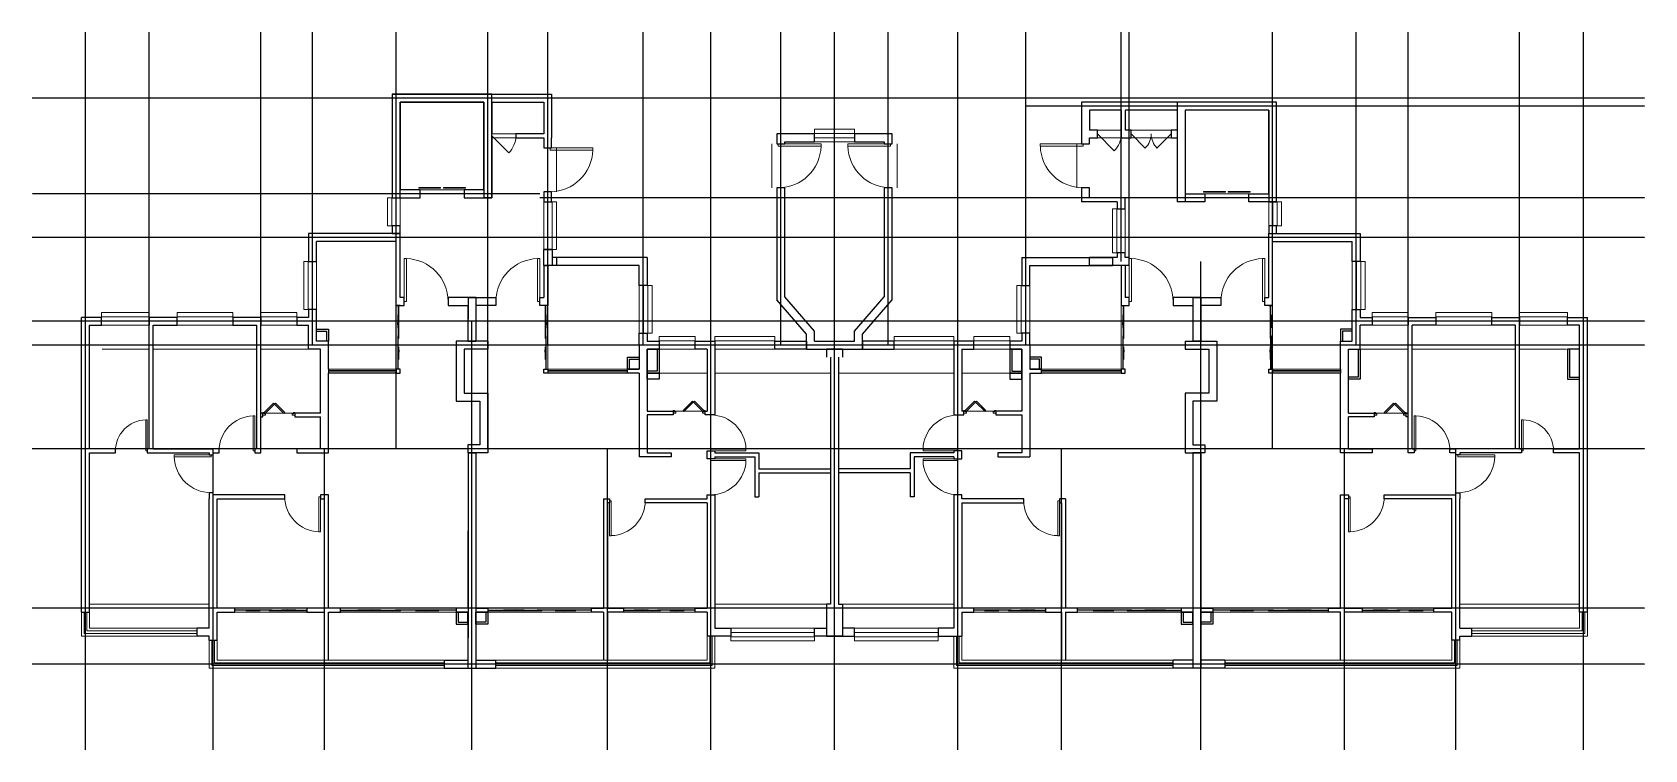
# Model space of a CAD drawing. Header units: millimetres. Extents: x 16812 to 57293, y 16333 to 34333.
import ezdxf

# ---------------------------------------------------------------- set-up
doc = ezdxf.new("R2010")
doc.units = ezdxf.units.MM
doc.linetypes.add('DASH', pattern=[0.35, 0.25, -0.1])
doc.linetypes.add('DOTE', pattern=[2.4200000000000004, 2, -0.2, 0.02, -0.2])
for name, color, linetype in [('DOTE', 8, 'DOTE'), ('GANIO_BUILDING_GRAY', 9, 'Continuous'), ('WALL', 2, 'Continuous')]:
    doc.layers.add(name, color=color, linetype=linetype)
doc.layers.add('WINDOW', color=4, linetype='Continuous', lineweight=5)
doc.layers.get('0').off()
doc.layers.get('GANIO_BUILDING_GRAY').off()

# ---------------------------------------------------------------- blocks, each defined once
blk = doc.blocks.new('$DORLIB2D$00000127')
at = {"color": 0}
for points in [[(-0.5333333333328483, 0.7948983154366971), (-0.5333333333328483, 0.6904056441872372)], [(-0.0333333333328483, 0.7948983154366971), (-0.5333333333328483, 0.7948983154366971)], [(-0.0333333333328483, 0.7948983154366971), (-0.0333333333328483, 0.6904056441872372)], [(0.5333333333328483, 0.7948983154366971), (0.0333333333328483, 0.7948983154366971)], [(0.0333333333328483, 0.7948983154366971), (0.0333333333328483, 0.6904056441872372)], [(0.5333333333328483, 0.7948983154366971), (0.5333333333328483, 0.6904056441872372)], [(-0.0333333333328483, 0.6904056441872372), (-0.5333333333328483, 0.6904056441872372)], [(0.5, 0.4999999999999858), (-0.5, 0.4999999999999858)], [(0.5333333333328483, 0.6904056441872372), (0.0333333333328483, 0.6904056441872372)]]:
    blk.add_lwpolyline(points, dxfattribs=at)
blk = doc.blocks.new('DT02')
blk.add_lwpolyline([(0, 2300), (-2400, 2300), (-2400, 0), (0, 0), (0, 2300)])
at = {"layer": 'WALL'}
for p, q in [((100, 2400), (-2500, 2400)), ((-2500, 2400), (-2500, 1700.000000000844)), ((-100, 2200), (-2300, 2200)), ((-2300, 1700.000000000845), (-2300, 2200)), ((-100, 100), (-100, 2200)), ((100, -100), (100, 2400)), ((-2500, 1700.000000000844), (-2300, 1700.000000000845)), ((-2300, 600.000000000844), (-2500, 600.000000000844)), ((-2500, 600.000000000844), (-2500, -100)), ((-2300, 100), (-2300, 600.000000000844)), ((-2300, 100), (-100, 100)), ((-2500, -100), (100, -100))]:
    blk.add_line(p, q, dxfattribs=at)
at = {"layer": 'WINDOW', "xscale": 1100, "yscale": 200, "zscale": 1100, "rotation": 270}
blk.add_blockref('$DORLIB2D$00000127', (-2400, 1150.000000000844), dxfattribs=at)
blk = doc.blocks.new('$DorLib2D$00000131')
at = {"color": 0, "linetype": 'Continuous'}
for p, q in [((0.1499999999996362, 0.125), (0.231949047280068, 0.1972603196398666)), ((0.231949047280068, 0.1972603196398666), (0.231949047280068, 0.125)), ((-0.5, 0.125), (-0.5, 0)), ((0.0192439877228026, 0.125), (-0.5, 0.125)), ((-0.5, 0), (0.0192439877228026, 0)), ((-0.0239902237644856, 0), (0.5, 0)), ((-0.0239902237644856, -0.125), (-0.0239902237644856, 0)), ((0.0192439877228026, 0), (0.0192439877228026, 0.125)), ((0.3500000000003638, 0.125), (0.1499999999996362, 0.125)), ((0.5, 0), (0.5, -0.125)), ((-0.3500000000003638, -0.125), (-0.1499999999996362, -0.125)), ((-0.231949047280068, -0.1972603196398666), (-0.231949047280068, -0.125)), ((-0.1499999999996362, -0.125), (-0.231949047280068, -0.1972603196398666)), ((0.5, -0.125), (-0.0239902237644856, -0.125))]:
    blk.add_line(p, q, dxfattribs=at)
blk = doc.blocks.new('$DorLib2D$00000001')
for p, q in [((0.45, 0.975), (0.5000000000000002, 0.975)), ((0.45, 0), (0.45, 0.975)), ((0.5, 0), (0.5, 0.975)), ((0.5, 0), (0.45, 0))]:
    blk.add_line(p, q)
at = {"lineweight": 13}
blk.add_arc((0.475, 0), 0.975, 91.46928358135379, 180, dxfattribs=at)
blk = doc.blocks.new('$TCHSYS$WIN2D')
for p, q in [((-0.5, 0.5), (0.5, 0.5)), ((-0.5, 0.5), (-0.5, -0.5)), ((0.5, 0.5), (0.4999999999999999, -0.5)), ((0.5, 0.1666666666666666), (-0.5, 0.1666666666666666)), ((0.5, -0.1666666666666667), (-0.5, -0.1666666666666667)), ((-0.5, -0.5), (0.5, -0.5))]:
    blk.add_line(p, q)
blk = doc.blocks.new('$WINLIB2D$00000001')
at = {"color": 0}
for points in [[(-0.4999999999999965, 0.5000000000000142), (-0.4999999999999965, -0.4999999999999858)], [(-0.4999999999999965, 0.5000000000000142), (0.5000000000000036, 0.5000000000000142)], [(0.5000000000000036, -0.4999999999999858), (0.5000000000000036, 0.5000000000000142)], [(0.5000000000000036, 0.1666666666666714), (-0.4999999999999965, 0.1666666666666714)], [(0.5000000000000036, -0.1666666666666572), (-0.4999999999999965, -0.1666666666666572)], [(-0.4999999999999965, -0.4999999999999858), (0.5000000000000036, -0.4999999999999858)]]:
    blk.add_lwpolyline(points, dxfattribs=at)
blk = doc.blocks.new('$DorLib2D$00000033')
for p, q in [((-0.1903045731217073, 0.0783701374035574), (0.1035966631243351, 0.3675023615704562)), ((-0.1613913507050175, 0.0489800137789532), (-0.1903045731217073, 0.0783701374035574)), ((0.132509885541025, 0.338112237945852), (-0.1613913507050175, 0.0489800137789532)), ((0.1035966631243351, 0.3675023615704562), (0.132509885541025, 0.338112237945852)), ((0.1648719789509521, 0.3675023615704562), (0.1359587565342622, 0.338112237945852)), ((0.1359587565342622, 0.338112237945852), (0.4298599927803047, 0.0489800137789532)), ((0.4587732151969945, 0.0783701374035574), (0.1648719789509521, 0.3675023615704562)), ((0.4298599927803047, 0.0489800137789532), (0.4587732151969945, 0.0783701374035574))]:
    blk.add_line(p, q)
for points in [[(-0.4998846931306387, 0.0783701374035574), (-0.4587732151969945, 0.0783701374035574), (-0.4587732151969945, 0.0394724854530722), (-0.4175451446965879, 0.0394724854530722), (-0.4175451446965879, -0.0017555850473345), (-0.5000012856974011, -0.0017555850473345), (-0.5000012856974011, -0.0017555850473345), (-0.5000012856974011, 0.0807005559534789)], [(0.4998846931306387, 0.0783701374035574), (0.4587732151969945, 0.0783701374035574), (0.4587732151969945, 0.0394724854530722), (0.4175451446965879, 0.0394724854530722), (0.4175451446965879, -0.0017555850473345), (0.5000012856974011, -0.0017555850473345), (0.5000012856974011, -0.0017555850473345), (0.5000012856974011, 0.0807005559534789)]]:
    blk.add_lwpolyline(points)
blk = doc.blocks.new('100-fdasfsa')
for points in [[(200.0466116019524, 6651.117111261934), (200.046611601836, 7501.117111261701), (450.046611601836, 7501.117111261701), (450.0466116019523, 6801.1171112617), (200.046611601836, 6801.117111261934)], [(6000.203430433292, 6651.117111261934), (6000.203430433176, 7501.117111261717), (5750.203430433176, 7501.117111261701), (5750.203430433176, 6801.1171112617), (6000.203430433292, 6801.117111261934)]]:
    blk.add_lwpolyline(points)
for points in [[(200.0466116019524, 6751.11711126195), (200.046611601836, 7501.117111263098), (500.046611601836, 7501.117111263127), (500.0466116019523, 6751.117111261644)], [(6000.203430433176, 6751.117111261963), (6000.203430433176, 7501.117111263113), (5700.203430433176, 7501.117111263127), (5700.203430433176, 6751.117111261644)]]:
    blk.add_lwpolyline(points, close=True)
at = {"layer": 'WALL'}
for p, q in [((7999.99999992359, 10400.00002225957), (5699.999999943955, 10399.99969537674)), ((5699.999999943955, 10399.99969537674), (5699.999999914965, 9699.999722034952)), ((7899.999999917856, 10200.00000804728), (5899.999999935675, 10199.99972380134)), ((5899.99999991497, 9699.999722026667), (5899.999999935675, 10199.99972380134)), ((7899.999999871989, 8600.000008047526), (7899.999999917856, 10200.00000804728)), ((7999.999999877722, 8800.000008047535), (7999.99999992359, 10400.00002225957)), ((5699.999999914965, 9699.999722034952), (5899.99999991497, 9699.999722026667)), ((7899.999999871989, 8600.000008047526), (8100.000532100326, 8600.000008047526)), ((7999.999999874854, 8600.000008042674), (7899.999999874854, 8600.000008047527)), ((8100.000532100322, 8800.000008047538), (7999.999999877722, 8800.000008047535)), ((8100.000532100326, 8600.000008047526), (8100.000532100322, 8800.000008047538)), ((9900.000328817325, 8800.00000804756), (9200.000532100323, 8800.000008047553)), ((9200.000532100323, 8800.000008047553), (9200.000532100323, 8600.000008047542)), ((9200.000532100323, 8600.000008047542), (9700.000192349391, 8600.000008047555)), ((9700.000192349391, 8600.000008047555), (9699.99957824396, 7700.000044737777)), ((9900.000328817325, 8800.00000804756), (9899.999578243913, 7699.999908269898)), ((499.9999999905409, 8299.999986169456), (-6.4537744e-09, 8299.999986173454)), ((-8.6147338e-09, 4999.999985657495), (-6.4537744e-09, 8299.999986173454)), ((199.9999999934152, 8099.999986171857), (499.9999999889419, 8099.999986169457)), ((199.9999999913852, 4999.999985657394), (199.9999999934152, 8099.999986171857)), ((499.9999999889419, 8099.999986169457), (499.9999999905409, 8299.999986169456)), ((2399.999999910177, 8299.999986154924), (1699.999999990228, 8299.999986159863)), ((1699.999999990322, 8299.999986159863), (1699.999999989537, 8099.999986159864)), ((1699.999999989989, 4999.999985657749), (1699.999999989537, 8099.999986159864)), ((1799.999999989537, 8099.999986159159), (2399.999999908766, 8099.999986154926)), ((1799.999999989988, 4999.999985657755), (1799.999999989537, 8099.999986159159)), ((2399.999999908766, 8099.999986154926), (2399.999999910177, 8299.999986154924)), ((4499.999999851461, 8299.9999861401), (3799.999999910177, 8299.999986145043)), ((3799.999999910177, 8299.999986145043), (3799.999999908766, 8099.999986145042)), ((3799.999999908766, 8099.999986145042), (4399.999999846564, 8099.999986140808)), ((4399.999999754363, 5899.999985661939), (4399.999999846564, 8099.999986140808)), ((4499.999999851353, 8299.9999861401), (4499.999999846565, 8099.999986140101)), ((4499.999999754364, 5899.999985657733), (4499.999999846565, 8099.999986140101)), ((5699.999999856994, 8299.999986132914), (5399.999999848549, 8299.999986134708)), ((5399.999999848549, 8299.999986134708), (5399.999999847352, 8099.99998613471)), ((5399.999999847352, 8099.99998613471), (5699.99999984698, 8099.999986132916)), ((5899.999999865275, 8499.999722026678), (5699.999999865274, 8499.99972203496)), ((5699.999999865274, 8499.99972203496), (5699.999999856994, 8299.999986132914)), ((5699.999999811823, 7501.117111270694), (5699.99999984698, 8099.999986132916)), ((5899.999999852852, 8199.999986128174), (5899.999999865275, 8499.999722026678)), ((5899.999999823571, 7701.117111270708), (5899.999999852852, 8199.999986126446)), ((6199.99999981881, 7701.117111270737), (5899.999999823571, 7701.117111270708)), ((6199.999999795456, 6999.999986172935), (6199.99999981881, 7701.117111270737)), ((9899.999578243913, 7699.999908269898), (9699.99957824396, 7700.000044737777)), ((5999.999999812152, 7501.117111270724), (5699.999999811823, 7501.117111270694)), ((5999.999999795457, 6999.999986176263), (5999.999999812152, 7501.117111270724)), ((5999.999999752968, 5899.999985657571), (5999.999999795457, 6999.999986176793)), ((6199.999999795456, 6999.999986172935), (6199.999999791594, 6899.999986172932)), ((6199.999999752968, 5899.999985653698), (6199.999999791594, 6899.999986172932)), ((7899.999999797207, 6999.999986172948), (7900.000522131337, 6899.999986172946)), ((7999.9999997972, 7000.00000804501), (7899.999999797208, 7000.000008049865)), ((7900.000522131337, 6899.999986172946), (7999.99999979235, 6899.999986172947)), ((7999.99999979235, 6899.999986172947), (7999.9999997972, 7000.00000804501)), ((4399.999999716646, 4999.999985657744), (4399.999999754363, 5899.999985661939)), ((4549.999999718286, 5899.999985657728), (4499.999999754364, 5899.999985657733)), ((4499.999999716644, 4999.999985657733), (4499.999999750172, 5799.999985657733)), ((4499.999999750172, 5799.999985657733), (4549.999999718274, 5799.999985657726)), ((4549.999999718274, 5799.999985657726), (4549.999999718286, 5899.999985657728)), ((5999.999999752968, 5899.999985657571), (5349.999999718277, 5899.999985657641)), ((5349.999999718277, 5899.999985657641), (5349.999999718265, 5799.999985657638)), ((5349.999999718265, 5799.999985657638), (5999.999999749116, 5799.999985657571)), ((5999.999999718278, 4999.999985657571), (5999.999999749116, 5799.999985657571)), ((6199.999999714417, 4899.999985657546), (6199.999999752968, 5899.999985653705)), ((-0.0002611173547677, 900.0000148791353), (-8.6145349e-09, 4999.999992025934)), ((199.9997388826448, 900.0000021421234), (199.9999936228796, 4899.999985657395)), ((849.999999617448, 4999.999985657549), (199.9999999913852, 4999.999985657394)), ((199.9999936228796, 4899.999985657395), (849.9999996174716, 4899.999985657547)), ((849.9999996174716, 4899.999985657547), (849.999999617448, 4999.999985657549)), ((1699.999999989989, 4999.999985657749), (1649.999999617445, 4999.999985657738)), ((1649.999999617445, 4999.999985657738), (1649.999999617469, 4899.999985657736)), ((1649.999999617469, 4899.999985657736), (1699.999999990012, 4899.999985657749)), ((1699.999999989994, 4899.999985657749), (3199.999999728432, 4899.99998565783)), ((1799.999999989988, 4999.999985657755), (3299.99999971909, 4999.999985657836)), ((3199.999999728432, 4899.99998565783), (3199.999999723325, 4849.999985790274)), ((3450.436783067885, 4999.999985657822), (3299.99999971909, 4999.999985657836)), ((3299.999999728431, 4899.999985657837), (3450.436783067877, 4899.999985657824)), ((3299.999999723324, 4849.999985780057), (3299.999999728431, 4899.999985657837)), ((3450.436783067877, 4899.999985657824), (3450.436783067885, 4999.999985657822)), ((4399.999999716646, 4999.999985657744), (4350.436783067886, 4999.999985657748)), ((4350.436783067886, 4999.999985657748), (4350.436783067876, 4899.999985657746)), ((4350.436783067876, 4899.999985657746), (4499.999999716637, 4899.999985657735)), ((4500.203430337958, 4999.99998565773), (4499.999999716644, 4999.999985657733)), ((4499.999999716634, 4899.999985657735), (4500.203430337948, 4899.999985657736)), ((4500.203430337948, 4899.999985657736), (4500.203430337958, 4999.99998565773)), ((5999.999999718278, 4999.999985657571), (5400.203430337958, 4999.999985657633)), ((5400.203430337958, 4999.999985657633), (5400.203430337948, 4899.999985657636)), ((5400.203430337948, 4899.999985657636), (6199.999999714417, 4899.999985657546)), ((9700.102000054232, 4900.010963784594), (9699.999750167804, 1000.000008511518)), ((9900.101999985494, 4900.005720215407), (9700.102000054232, 4900.010963784594)), ((9900.101999985494, 4900.005720215407), (9899.999750167806, 999.9973867269227)), ((3199.999999723325, 4849.999985790274), (3299.999999723324, 4849.999985780057)), ((3199.999800576829, 1000.000007242392), (3199.999999610941, 3749.999992895295)), ((3299.999999626266, 3899.999985780053), (3199.999999626266, 3899.99998579027)), ((3199.999999626266, 3899.99998579027), (3199.99999961094, 3749.999985667908)), ((3299.999999621157, 3849.99998565769), (3299.999999626266, 3899.999985780053)), ((5100.00005315908, 3849.99998565754), (3299.999999621157, 3849.99998565769)), ((3399.999800576829, 1000.000000004835), (3399.99999961094, 3749.999985657682)), ((3399.99999961094, 3749.999985657682), (5100.000053159073, 3749.999985657541)), ((5100.000053159073, 3749.999985657541), (5100.00005315908, 3849.99998565754)), ((6200.000062671327, 3849.99998565745), (6000.000053159079, 3849.999985657466)), ((6000.000053159079, 3849.999985657466), (6000.000053159072, 3749.999985657466)), ((6000.000053159072, 3749.999985657466), (6100.000053167227, 3749.999985657458)), ((6099.999791804466, 1000.000000004948), (6100.000053167227, 3749.999985657458)), ((6199.999791804469, 1000.000008511573), (6200.000062671327, 3849.99998565745)), ((-0.0002611173547677, 900.0000148791353), (199.9997388826448, 900.0000021421234)), ((3199.999761550433, 499.9999782461117), (3199.999800576829, 1000.000007810066)), ((3849.999997744801, 1000.000000004854), (3399.999800576829, 1000.000000004835)), ((3399.99979277155, 900.0000000048358), (3849.999997744806, 900.0000000048543)), ((3399.999753745156, 399.9999921998145), (3399.99979277155, 900.0000000048358)), ((3849.999997744806, 900.0000000048543), (3849.999997744801, 1000.000000004854)), ((6099.999791804466, 1000.000000004948), (5649.999997744801, 1000.000000004929)), ((5649.999997744801, 1000.000000004929), (5649.999997744806, 900.0000000049292)), ((5649.999997744806, 900.0000000049292), (6099.999782300357, 900.0000000049478)), ((6099.999668249707, -300.014025775993), (6099.999782300357, 900.0000000049478)), ((6199.999668249662, -300.0145099996148), (6199.999782300359, 900.0000085115736)), ((6499.975722835634, 1000.000008511569), (6199.999791804469, 1000.000008511573)), ((6199.999782300359, 900.0000085115736), (6499.975722835632, 900.0000085115688)), ((6499.975722835632, 900.0000085115688), (6499.975722835634, 1000.000008511569)), ((9699.999750167804, 1000.000008511518), (9399.975722835632, 1000.000008511523)), ((9399.975722835632, 1000.000008511523), (9399.975722835632, 900.0000085115233)), ((9399.975722835632, 900.0000085115233), (9699.999784563637, 900.0000085115187)), ((9699.999784563637, 900.0000085115187), (9700.000196911069, -300.0285525723158)), ((9899.999750202169, 1000.000042872985), (9900.000265634013, -500.0285525723158)), ((3199.999761550433, 499.9999782461117), (2900.000703618971, 499.9999129697802)), ((2900.000747136662, 299.999912969785), (2900.000703618971, 499.9999129697802)), ((3199.999745939915, 299.9999782461039), (2900.000747136662, 299.999912969785)), ((3199.999738134677, 200.0000078103476), (3199.999745939915, 299.9999782461039)), ((3199.999738134677, 200.0000078103476), (3399.999738134676, 199.9999921998679)), ((3399.999738134676, 199.9999921998679), (3399.999753745156, 399.9999921998533)), ((9100.01801530912, -300.0285525723157), (9700.000196911069, -300.0285525723158)), ((9100.01801530912, -300.0285525723157), (9100.01801530912, -500.0285525723156)), ((9100.01801530912, -500.0285525723156), (9900.000265634013, -500.0285525723158))]:
    blk.add_line(p, q, dxfattribs=at)
for points in [[(6200.000032210723, 8001.117111257947), (6200.000032210723, 7701.117111258253), (5899.999999836786, 7701.117111255967), (5899.999999836786, 8001.117111255981)], [(9699.99978456134, 600.0000085101929), (9699.999784561456, 900.0000085113278), (9399.999784561456, 900.0000085113568), (9399.99978456134, 600.0000085098727)]]:
    blk.add_lwpolyline(points, close=True, dxfattribs=at)
for points in [[(6150.000032210839, 7951.11711125799), (6150.000032210723, 7701.117111258239), (5900.000032210723, 7701.117111258239), (5900.000032210723, 7951.117111258222), (6150.000032210839, 7951.11711125799)], [(9699.999784560176, 650.0000085101638), (9699.999784561456, 900.0000085099307), (9449.999784561456, 900.0000085099307), (9449.99978456134, 650.0000085099307), (9699.999784561456, 650.0000085101638)]]:
    blk.add_lwpolyline(points, dxfattribs=at)
at = {"layer": 'WINDOW'}
for p, q in [((7899.999999797205, 7000.000008049854), (7899.999999874854, 8600.000008049854)), ((4549.999999718279, 5899.99998565773), (5349.999999718279, 5899.999985657641)), ((849.9999996174475, 4999.999985657548), (1649.999999617447, 4999.999985657737)), ((-0.0002462547957879, 300.0000257946068), (-0.0001994232876967, 900.0000597872096)), ((66.66642561537103, 366.6666838651672), (66.66646724337878, 900.0000545837091)), ((133.3330974855378, 433.3333419357277), (133.3331339100452, 900.0000493802083)), ((199.9997693557046, 500.0000000062883), (199.9998005767117, 900.0000441767078)), ((5649.999997744803, 900.0000000049288), (3849.999997744805, 900.000000004854)), ((9399.975722835632, 900.0000085115227), (6499.97572283563, 900.0000085115688)), ((2899.999742433545, 433.3329851973294), (133.3330974855378, 433.3333419357277)), ((2899.999751029651, 499.9996518639955), (199.9997693557046, 500.0000000062883)), ((2899.999725241332, 299.9996518639973), (-0.0002462547957879, 300.0000257946068)), ((2899.999733837439, 366.6663185306634), (66.66642561537103, 366.6666838651672)), ((3199.999572850714, -499.9994990748663), (3199.99973813468, 200.0000236171191)), ((3266.666255258643, -433.333166354641), (3266.666404801344, 200.0000078757782)), ((3333.332937666575, -366.6668336344159), (3333.33307146801, 199.9999921344372)), ((3399.999620074505, -300.0005009141907), (3399.999738134674, 199.9999763930963)), ((6099.999825719196, -366.6806924442849), (3333.332937666575, -366.6668336344159)), ((6100.000159666396, -300.0140257784547), (3399.999620074505, -300.0005009141907)), ((9100.018176716967, -366.6952192393732), (6099.999820153444, -366.6806924442575)), ((9100.018499532662, -300.028552573488), (6100.000142969139, -300.0140257783723)), ((6099.999157824798, -500.0140257759453), (3199.999572850714, -499.9994990748663)), ((6099.999491771999, -433.3473591101151), (3266.666255258643, -433.333166354641)), ((9100.01753108558, -500.0285525711433), (6099.999174522056, -500.0140257760277)), ((9100.017853901274, -433.3618859052582), (6099.999497337751, -433.3473591101425))]:
    blk.add_line(p, q, dxfattribs=at)
at = {"layer": 'WINDOW', "linetype": 'DASH'}
for p, q in [((4500.203430337953, 4999.999985657735), (4500.203430337943, 4899.999985657736)), ((5400.203430337942, 4899.999985657636), (5400.203430337953, 4999.999985657636))]:
    blk.add_line(p, q, dxfattribs=at)
at = {"layer": 'WINDOW'}
for points in [[(1699.99999999057, 7499.999986172726), (519.9999493451323, 7499.999983421222)], [(5999.999999779045, 7499.999986121125), (4499.999999819091, 7499.999986173628)]]:
    blk.add_lwpolyline(points, dxfattribs=at)
for points, elevation in [([(4400.000774082378, 7499.999986165741), (1799.99999999383, 7499.999986175011)], 3.88589e-10), ([(3199.999738205807, 1100.000008510586), (199.9997388828779, 1100.000008510746)], 1.942945e-10)]:
    blk.add_lwpolyline(points, dxfattribs=dict(at, elevation=elevation))
for name, p, xscale, yscale, zscale, rotation in [('$DorLib2D$00000001', (8650.000532100326, 8700.00000804754), 1100, -1100, 1100, 180.0000000000009), ('$TCHSYS$WIN2D', (5739.999999890121, 9099.999722033303), 1200, 320, 1200, 89.99999999762734), ('$DorLib2D$00000131', (7949.99999983603, 7800.000008047428), -1600, -100, -1600, 89.9999999972194), ('$WINLIB2D$00000001', (1099.999999990221, 8259.99998616466), -1200, 320, -1200, 179.9999999995419), ('$WINLIB2D$00000001', (3099.999999909896, 8259.999986149984), -1400, 320, -1400, 179.9999999995956), ('$TCHSYS$WIN2D', (4949.999999848312, 8259.999986137405), 900, 320, 900, 179.9999999996569), ('$WINLIB2D$00000001', (7050.000522131333, 6949.999986172938), 1700, 100, 1700, 180.0000000000004), ('$DorLib2D$00000033', (4949.999999718274, 5849.999985657685), -800, 800, -800, 359.9999999999937), ('$DorLib2D$00000001', (1249.999999617459, 4949.999985657642), 800, 800, 800, 1.35487e-11), ('$DorLib2D$00000001', (3249.999999674794, 4374.999985785164), 950, 950, 950, 89.99999999414631), ('$DorLib2D$00000001', (5550.000053159077, 3799.999985657504), 900, -900, 900, 359.9999999999952), ('$DorLib2D$00000131', (4749.999997744803, 950.0000000048917), -1800, -100, -1800, 180.0000000000024), ('$DorLib2D$00000131', (7949.975722835631, 950.0000085115461), -2900, 100, -2900, 179.9999999999991)]:
    blk.add_blockref(name, p, dxfattribs=dict(at, xscale=xscale, yscale=yscale, zscale=zscale, rotation=rotation))
at = {"layer": 'WINDOW', "color": 2, "xscale": 900, "yscale": 900, "zscale": 900, "rotation": 359.9999999999951}
blk.add_blockref('$DorLib2D$00000001', (3900.436783067883, 4949.999985657785), dxfattribs=at)
blk = doc.blocks.new('S墙')
at = {"layer": 'WALL'}
for p, q in [((-399.9007383936551, 2699.999912977001), (400.0992616063449, 2699.999912977001)), ((-399.9007383936551, 2699.999912977001), (-399.9007383936551, 2499.999912977)), ((-399.9007383936551, 2499.999912977), (200.099261606345, 2499.999912977001)), ((200.099261606345, 2499.999912977001), (200.099261606345, 1399.999912977)), ((400.0992616063449, 2699.999912977001), (400.0992616063449, 1199.999912977)), ((200.099261606345, 1399.999912977), (-399.9007383936551, 1399.999912977)), ((-399.9007383936551, 1399.999912977), (-399.900738393655, -100.0000870229996)), ((400.0992616063449, 1199.999912977), (-199.900738393655, 1199.999912977)), ((-199.900738393655, 1199.999912977), (-199.900738393655, 99.99991297700035)), ((-199.900738393655, 99.99991297700035), (100, 99.99991297700035)), ((100, 99.99991297700035), (100, -100)), ((-399.900738393655, -100.0000870229996), (-100, -100.0000870229996)), ((-100, -100.0000870229996), (-100, -100)), ((100, -100), (-100, -100))]:
    blk.add_line(p, q, dxfattribs=at)
blk = doc.blocks.new('DT01')
blk.add_lwpolyline([(-2300, 2300), (0, 2300), (0, 0), (-2300, 0), (-2300, 2300)])
at = {"layer": 'WALL'}
for p, q in [((-2400, -100), (-2400, 2400)), ((-2400, 2400), (100, 2400)), ((-2200, 100), (-2200, 2200)), ((-2200, 2200), (-100, 2200)), ((-100, 2200), (-100, 1700.000000000844)), ((100, 1700.000000000844), (100, 2400)), ((-100, 1700.000000000844), (100, 1700.000000000844)), ((100, 600.000000000844), (-100, 600.000000000844)), ((-100, 600.000000000844), (-100, 100)), ((100, -100), (100, 600.000000000844)), ((-100, 100), (-2200, 100)), ((100, -100), (-2400, -100))]:
    blk.add_line(p, q, dxfattribs=at)
at = {"layer": 'WINDOW', "xscale": 1100, "yscale": -200, "zscale": 1100, "rotation": 270}
blk.add_blockref('$DORLIB2D$00000127', (0, 1150.000000000844), dxfattribs=at)
blk = doc.blocks.new('HX90-1112')
at = {"layer": 'WALL'}
for p, q in [((4899.99929957441, 9999.976134335164), (7180.106408672472, 9999.976134346958)), ((4899.99929957441, 9999.976134335164), (4899.999299554852, 9299.975436108632)), ((5099.999299568821, 9799.976134336197), (7180.106408673506, 9799.97613434696)), ((5099.999299554852, 9299.975436103045), (5099.999299568821, 9799.976134336197)), ((7180.106408672472, 9999.976134346958), (7180.106408673506, 9799.97613434696)), ((7399.999997628271, 9799.976134339187), (7399.999997627884, 8799.97613434913)), ((7499.999997628272, 9799.976134339187), (7399.999997628271, 9799.976134339187)), ((7499.999997628272, 9799.976134339187), (7499.999997627957, 8999.97613434913)), ((4899.999299554852, 9299.975436108632), (5099.999299554852, 9299.975436103045)), ((7600.000281942076, 8999.97613434913), (7499.999997627957, 8999.97613434913)), ((7600.000281942076, 8799.97613434913), (7600.000281942076, 8999.97613434913)), ((9400.034191023642, 8999.97613434913), (8700.000281942077, 8999.97613434913)), ((8700.000281942077, 8999.97613434913), (8700.000281942079, 8799.97613434913)), ((9400.034191023642, 8999.97613434913), (9400.159180205132, 7900.011239349377)), ((7399.999997627884, 8799.97613434913), (7600.000281942076, 8799.97613434913)), ((7399.999997627921, 8799.976134349128), (7499.999997627921, 8799.976134349128)), ((8700.000281942079, 8799.97613434913), (9200.056915763455, 8799.97613434913)), ((9200.056915763455, 8799.97613434913), (9200.159181496312, 7899.98851331853)), ((5099.999299521325, 8099.975436103045), (4899.999299521326, 8099.975436108634)), ((4899.999299521326, 8099.975436108634), (4899.999299515737, 7899.977535902518)), ((5099.999299512943, 7799.979638250456), (5099.999299521325, 8099.975436103045)), ((-2.3795291781e-06, 7699.976244541263), (-2.3748725653e-06, 7499.976178364828)), ((399.9999976204708, 7699.976244545919), (-2.3795291781e-06, 7699.976244541263)), ((399.9999976204708, 7699.976244545919), (399.9999976251274, 7499.976178369485)), ((1699.999940573137, 7899.976258484568), (899.9999976164349, 7899.976258452282)), ((899.9999976164349, 7899.976258452282), (899.9999976245064, 7699.976258452282)), ((899.9999976245064, 7699.976258452282), (1699.999940581208, 7699.97625848457)), ((1699.999940581208, 7699.97625848457), (1699.999940573137, 7899.976258484568)), ((3299.999940569203, 7899.976258549141), (3199.999940573137, 7899.976258545104)), ((3199.999940573137, 7899.976258545104), (3199.999940581208, 7699.976258545105)), ((3199.999940578657, 7699.976258545106), (3199.999940662645, 6149.982791256009)), ((3700.000641342029, 7899.981740600511), (3300.000290941963, 7899.983142169305)), ((3399.999940578656, 7699.982791777415), (3399.999940662644, 6149.982791261416)), ((3399.999940578656, 7699.982791777415), (3699.999940558248, 7699.981740601741)), ((3699.999940558248, 7699.981740601741), (3700.000641342029, 7899.981740600511)), ((4600.000641336513, 7899.978587073488), (4599.999940552731, 7699.978587074716)), ((4599.999940552731, 7699.978587074716), (4899.999997626988, 7699.977535898845)), ((4899.999299515737, 7899.977535902518), (4600.000641336513, 7899.978587073488)), ((4899.999997626988, 7699.977535898845), (4899.999997626991, 7199.976134349127)), ((5099.999997626991, 7799.977185507566), (5099.999997626994, 7199.976134349127)), ((9400.159180205132, 7900.011239349377), (9200.159181496312, 7899.98851331853)), ((100.1064086878348, 7499.87246527962), (100.056635247837, 4599.894481029926)), ((300.1064086583767, 7499.869032602527), (300.0583515863647, 4699.892763573809)), ((4899.999997626991, 7199.976134349127), (4899.999997626991, 6149.982791261264)), ((5399.999997628162, 7199.976134349125), (5099.999997626994, 7199.976134349127)), ((5099.999997626986, 7099.976134349128), (5399.999997628164, 7099.97613434913)), ((5099.999997626986, 7099.976134349128), (5099.999997626991, 6149.982791261253)), ((5399.999997628164, 7099.97613434913), (5399.999997628162, 7199.976134349125)), ((7399.999997627921, 7199.976134349127), (7399.999997628164, 7099.97613434913)), ((7499.999997627918, 7199.97613434907), (7399.999997627921, 7199.97613434907)), ((7399.999997628164, 7099.97613434913), (7499.999997627921, 7099.976134349128)), ((7499.999997627921, 7099.976134349128), (7499.999997627918, 7199.97613434907)), ((3199.999940662645, 6149.98279125708), (3199.999940666991, 6049.976134344793)), ((3449.999940476852, 6149.982791261413), (3399.999940662644, 6149.982791261416)), ((3449.999940476841, 6049.982791261414), (3449.999940476852, 6149.982791261413)), ((4899.999997626991, 6149.982791261264), (4249.999940476846, 6149.982791261329)), ((4249.999940476846, 6149.982791261329), (4249.999940476836, 6049.982791261331)), ((5099.999997626991, 6149.982791261253), (5099.999997626991, 4999.976134348972)), ((3199.999940666991, 6049.976134344793), (3399.999940666993, 6049.976134353485)), ((3399.999940666993, 6049.982791261417), (3449.999940476841, 6049.982791261414)), ((4249.999940476836, 6049.982791261331), (4899.999997626988, 6049.982791261264)), ((4899.999997626988, 6049.982791261264), (4899.999997626989, 5099.976134348988)), ((2099.999997627922, 5099.976134349127), (2100.097402650655, 4699.892763573588)), ((3199.999940708279, 5099.976134349126), (2099.999997627922, 5099.976134349127)), ((2200.024346772888, 4999.976134349129), (2200.121745868255, 4599.917109754151)), ((3199.999878316828, 4999.976134349127), (2200.024346772888, 4999.976134349129)), ((3399.999940706108, 5149.976134353486), (3199.999940706106, 5149.976134344797)), ((3199.999940706106, 5149.976134344797), (3199.999940708279, 5099.976134349126)), ((3199.999878316828, 4999.976134349127), (3199.999883504267, 4949.976134339346)), ((3199.999883504267, 4949.976134339346), (3399.999883504265, 4949.9761550891)), ((3399.999940708281, 5099.976134349118), (3399.999940706108, 5149.976134353486)), ((3400.203371096639, 5099.976134349118), (3399.999940708281, 5099.976134349118)), ((3399.999883504265, 4949.9761550891), (3399.99987831683, 4999.976134349119)), ((3399.99987831683, 4999.976134349119), (3400.20337109663, 4999.976134349119)), ((3400.20337109663, 4999.976134349119), (3400.203371096639, 5099.976134349118)), ((4899.999997626989, 5099.976134348988), (4300.203371096647, 5099.97613434904)), ((4300.203371096647, 5099.97613434904), (4300.203371096638, 4999.976134349042)), ((4300.203371096638, 4999.976134349042), (5099.999997626991, 4999.976134348972)), ((9400.059183102403, 5100.00193541875), (9200.05918313975, 5099.998070312318)), ((9200.05918313975, 5099.998070312318), (9200.12875551677, 1499.974204090718)), ((9400.059183102403, 5100.00193541875), (9400.12875547942, 1499.97806919715)), ((100.056635247837, 4599.894481029923), (99.99999791273405, 1300.00150267545)), ((300.0566352478179, 4599.89276357381), (299.9999978832759, 1299.998069998362)), ((2100.121748831938, 4599.892763573588), (300.0566352478179, 4599.89276357381)), ((2100.097402650655, 4699.892763573588), (300.0583515863647, 4699.892763573809)), ((2100.121748831938, 4599.892763573588), (2100.121748831938, 3999.892763546348)), ((2200.121748831938, 4599.892763573588), (2200.121748831938, 3999.892763546348)), ((3399.999976878163, 4049.976155089102), (3199.999976878166, 4049.976134339348)), ((3199.999976878166, 4049.976134339348), (3199.999997627922, 3849.976123974045)), ((3399.999987253045, 3949.976134348902), (3399.999976878163, 4049.976155089102)), ((2200.121748831938, 3999.892763546348), (2100.121748831938, 3999.892763546348)), ((3199.999997627922, 3849.976123582544), (3200.000282936963, 1199.976123582515)), ((4950.059528383533, 3949.976134349041), (3399.999987253045, 3949.976134348902)), ((3399.999997627922, 3849.976134348903), (4950.059528383542, 3849.976134349041)), ((3399.999997627922, 3849.976134348903), (3400.000282936963, 1199.976134348893)), ((4950.059528383542, 3849.976134349041), (4950.059528383533, 3949.976134349041)), ((6000.000063561833, 3949.976134349134), (5850.059528383543, 3949.976134349122)), ((5850.059528383543, 3949.976134349122), (5850.059528383552, 3849.976134349122)), ((5850.059528383552, 3849.976134349122), (5900.000063561833, 3849.976134349127)), ((5900.000063561833, 3849.976134349127), (5900.000063561836, 1199.976134348893)), ((6000.000063561833, 3949.976134349134), (6000.000063561833, 1199.976134348893)), ((99.99999791273405, 1300.00150267545), (-2.1019950509e-06, 1299.999786107801)), ((-2.1019950509e-06, 1299.999786107801), (-1.1855462639e-06, 499.9761343499704)), ((299.9999978832759, 1299.998069998362), (399.999997898005, 1299.999786566012)), ((399.999997898005, 1299.999786566012), (399.9999985853483, 699.9761343499703)), ((9200.000101697828, 1499.967500396312), (9200.026002810217, 1199.976134348893)), ((9400.000100952375, 1499.984768301475), (9400.026002810024, 1199.984770537842)), ((3200.000282936963, 1199.976124338058), (3200.00033299114, 699.9761343499703)), ((3700.000065403874, 1199.976134348893), (3400.000282936963, 1199.976134348893)), ((3400.000292947799, 1099.976134348893), (3700.000065403874, 1099.976134348893)), ((3400.000292947799, 1099.976134348893), (3400.00035301281, 499.9761343499703)), ((3700.000065403874, 1099.976134348893), (3700.000065403874, 1199.976134348893)), ((5900.000063561836, 1199.976134348893), (5500.000065403872, 1199.976134348893)), ((5500.000065403872, 1199.976134348893), (5500.000065403872, 1099.976134348893)), ((5500.000065403872, 1099.976134348893), (5900.000063561833, 1099.976134348893)), ((5900.000063561833, 1099.976134348893), (5900.000063561833, -100.0218797145565)), ((6300.000101324403, 1199.976134348893), (6000.000063561833, 1199.976134348893)), ((6000.000063561834, 1099.976134348893), (6300.000101324403, 1099.976134348893)), ((6000.000063561834, 1099.976134348893), (6000.000063561833, -100.0227164732244)), ((6300.000101324403, 1099.976134348893), (6300.000101324403, 1199.976134348893)), ((9200.026002810217, 1199.976134348893), (8900.000101324405, 1199.976134348893)), ((8900.000101324405, 1199.976134348893), (8900.000101324405, 1099.976134348893)), ((8900.000101324405, 1099.976134348893), (9200.034636762828, 1099.976134348893)), ((9200.034636762828, 1099.976134348893), (9200.138246045695, -100.0453103482141)), ((9400.026002810024, 1199.98477053784), (9400.15551469637, -300.0453103482141)), ((-1.1855462639e-06, 499.9761343499704), (699.9999977228, 499.9761343499704)), ((699.9999977228, 699.9761343499703), (399.9999985853483, 699.9761343499703)), ((699.9999977228, 499.9761343499704), (699.9999977228, 699.9761343499703)), ((3200.00033299114, 699.9761343499703), (2799.9999977228, 699.9761343499706)), ((2799.9999977228, 699.9761343499706), (2799.9999977228, 499.9761343499703)), ((2799.9999977228, 499.9761343499703), (3400.00035301281, 499.9761343499703)), ((9200.138246045695, -100.0453103482141), (8700.165875041857, -100.0453103482141)), ((8700.165875041857, -300.0453103482141), (8700.165875041857, -100.0453103482141)), ((9400.15551469637, -300.0453103482141), (8700.165875041857, -300.0453103482141))]:
    blk.add_line(p, q, dxfattribs=at)
at = {"layer": 'WALL', "elevation": -2.837355e-10}
for points in [[(4899.999928045319, 7099.97615912027), (4899.999940552982, 7699.978587076912), (4599.999940552981, 7699.978587076912), (4599.99992804532, 7099.976159119979)], [(4599.999928241479, 6949.976159119978), (4899.999997619656, 6949.976159119978), (4899.999997619656, 7699.977535901779), (4599.999928241479, 7699.977535901779)], [(5099.999997626292, 7499.976134348924), (5099.999997626292, 7199.976134347787), (5399.999997626292, 7199.976134347758), (5399.999997626292, 7499.976134349243)], [(9200.034636763392, 799.976134352415), (9200.034636763392, 1099.97613435355), (8900.034636763392, 1099.976134353579), (8900.034636763392, 799.9761343520948)]]:
    blk.add_lwpolyline(points, close=True, dxfattribs=at)
for points in [[(4899.999928045319, 7149.97615912027), (4899.999940552982, 7699.978587075515), (4649.999940552981, 7699.978587075515), (4649.999928045319, 7149.976159120036), (4899.999928045319, 7149.97615912027)], [(5099.999997627572, 7449.976134348952), (5099.999997626292, 7199.976134349185), (5349.999997626292, 7199.976134349185), (5349.999997626292, 7449.976134349185), (5099.999997626292, 7449.976134348952)], [(4599.99992804532, 7099.976159119979), (4599.999928241479, 6949.976159119978), (4899.999928241479, 6949.976159120182), (4899.999928045319, 7099.97615912027), (4599.99992804532, 7099.976159119979)], [(9200.03463676211, 849.9761343523859), (9200.034636763392, 1099.976134352153), (8950.034636763392, 1099.976134352153), (8950.034636763392, 849.9761343521533), (9200.034636763392, 849.9761343523859)]]:
    blk.add_lwpolyline(points, dxfattribs=at)
at = {"layer": 'WINDOW'}
for p, q in [((7399.999997627921, 8799.976134349068), (7399.999997627921, 7199.976134349068)), ((3449.999940476851, 6149.982791261413), (4249.999940476851, 6149.982791261329)), ((5500.000065403875, 1099.976134348893), (3700.000065403874, 1099.976134348893)), ((8900.000101324405, 1099.976134348893), (6300.000101324403, 1099.976134348894)), ((3200.000063561834, 499.9761343499703), (3200.000063561834, -299.9999823042118)), ((3266.666730228501, 499.9761343499703), (3266.666730228501, -233.3338563123189)), ((3333.333396895168, 499.9761343499703), (3333.333396895168, -166.667730320426)), ((3400.000063561834, 499.9761343499704), (3400.000063561834, -100.0016043285331)), ((5899.999252546269, -300.0218797147681), (3200.000063561834, -299.9999823042118)), ((5899.999793223234, -233.355213050294), (3266.666730228501, -233.3338563123189)), ((5900.000333900201, -166.6885463858198), (3333.333396895168, -166.667730320426)), ((5900.000874577167, -100.0218797213456), (3400.000063561834, -100.0016043285331)), ((8700.165038283189, -300.0453103447133), (5899.999226803051, -300.021879714556)), ((8700.1655961223, -233.3786436803805), (5899.999784642162, -233.3552130502233)), ((8700.166153961414, -166.7119770160477), (5900.000342481273, -166.6885463858905)), ((8700.166711800524, -100.0453103517149), (5900.000900320387, -100.0218797215577))]:
    blk.add_line(p, q, dxfattribs=at)
at = {"layer": 'WINDOW', "linetype": 'DASH'}
for p, q in [((3400.203371096639, 5099.976134349117), (3400.203371096631, 4999.976134349117)), ((4300.203371096631, 4999.976134349041), (4300.20337109664, 5099.976134349041))]:
    blk.add_line(p, q, dxfattribs=at)
at = {"layer": 'WINDOW'}
blk.add_lwpolyline([(299.9999976269901, 7099.976258455543), (3199.999940308742, 7099.97613407718)], dxfattribs=at)
at = {"layer": 'WINDOW', "elevation": -2.837355e-10}
blk.add_lwpolyline([(3399.999948942685, 7099.976258623415), (4899.999997627106, 7099.97613424412)], dxfattribs=at)
at = {"layer": 'WINDOW'}
blk.add_lwpolyline([(399.999997898005, 1299.999786566012), (3200.000301966444, 1299.999788796296), (3200.000149757136, 699.9761354651127), (399.999845688697, 699.9761332348279)], close=True, dxfattribs=at)
for name, p, xscale, yscale, zscale, rotation in [('$DorLib2D$00000001', (8150.000281942076, 8899.976134349126), 1100, -1100, 1100, 180), ('$TCHSYS$WIN2D', (4939.999299538089, 8699.975436107517), 1200, 320, 1200, 89.99999999839918), ('$DorLib2D$00000131', (7449.999997627921, 7999.976134349068), 1600, 100, 1600, 270), ('$TCHSYS$WIN2D', (2449.999940574752, 7859.976258514836), 1500, -320, 1500, 2.3123037e-09), ('$TCHSYS$WIN2D', (4150.000501182511, 7859.980163837247), -900, 320, -900, 359.9997992402346), ('$WINLIB2D$00000001', (6399.999997628154, 7149.976134349127), 2000, 100, 2000, 180), ('$DorLib2D$00000033', (3849.999940476845, 6099.982791261371), -800, 800, -800, 359.9999999999941), ('$DorLib2D$00000131', (4600.000065403874, 1149.976134348893), 1800, 100, 1800, 180), ('$DorLib2D$00000131', (7600.000101324405, 1149.976134348893), 2600, 100, 2600, 180), ('$TCHSYS$WIN2D', (1749.9999977228, 539.9761343499704), -2100, 320, -2100, 180)]:
    blk.add_blockref(name, p, dxfattribs=dict(at, xscale=xscale, yscale=yscale, zscale=zscale, rotation=rotation))
at = {"layer": 'WINDOW', "color": 2}
for p, xscale, yscale, zscale, rotation in [((3299.999940686549, 5599.976134349141), 900, -900, 900, 270.0000000024902), ((3299.999930191216, 4499.976144714223), -900, -900, -900, 270.000005944367), ((5400.059528383543, 3899.976134349082), -900, 900, -900, 180.0000000000052)]:
    blk.add_blockref('$DorLib2D$00000001', p, dxfattribs=dict(at, xscale=xscale, yscale=yscale, zscale=zscale, rotation=rotation))
blk = doc.blocks.new('$DorLib2D$00000116')
at = {"color": 0}
for p, q in [((-0.4999999999999929, 7.1e-15), (-0.146446609406766, 0.353553390593234)), ((0.5000000000000071, 7.1e-15), (0.1464466094067731, 0.353553390593234))]:
    blk.add_line(p, q, dxfattribs=at)
for centre, radius, start, end in [((-0.4999999999984653, 4.832e-13), 0.4999999999984674, 0, 45), ((0.4999999999977512, 9.059e-13), 0.4999999999976599, 135, 180)]:
    blk.add_arc(centre, radius, start, end, dxfattribs=at)
blk = doc.blocks.new('$DorLib2D$00000114')
at = {"color": 0}
blk.add_line((0.4999999999999965, 3.6e-15), (-0.2071067811864751, 0.7071067811864858), dxfattribs=at)
blk.add_arc((0.5000000000013856, -1.1546e-12), 1.000000000001696, 135, 180, dxfattribs=at)

msp = doc.modelspace()

# ---------------------------------------------------------------- linework, layer by layer
at = {"layer": 'DOTE'}
for p, q in [((18151.56691969966, 16333.13533113524), (18151.56691969966, 34333.13533113524)), ((19751.56691969978, 23881.08230344189), (19751.56691969966, 34333.13533113524)), ((22551.56691969978, 23881.08230344189), (22551.56691969966, 34333.13533113524)), ((23851.56691969978, 26481.08230457896), (23851.56691969966, 34333.13533113524)), ((25951.56691969978, 23881.08230344189), (25951.56691969966, 34333.13533113524)), ((28251.56691969978, 23881.08230344189), (28251.56691969966, 34333.13533113524)), ((29751.56691969978, 26481.08230435763), (29751.56691969966, 34333.13533113524)), ((32151.56691969978, 26481.08230426909), (32151.56691969966, 34333.13533113524)), ((33851.5669196999, 23881.08230392527), (33851.56691969966, 34333.13533113524)), ((35601.56691969966, 26481.08230413074), (35601.56691969966, 34333.13533113524)), ((36951.56691969966, 16333.13533113524), (36951.56691969966, 34333.13533113524)), ((38301.56691969955, 26481.08230403115), (38301.56691969966, 34333.13533113524)), ((40051.56691969943, 23881.08230392527), (40051.56691969966, 34333.13533113524)), ((41751.56691969954, 26481.08230389281), (41751.56691969966, 34333.13533113524)), ((44151.56691969954, 28581.0823038081), (44151.56691969966, 34333.13533113524)), ((44351.56691969954, 28581.0823038081), (44351.56691969965, 34333.13533113524)), ((47951.56691969954, 23881.08230344189), (47951.56691969966, 34333.13533113524)), ((50051.56691969966, 26481.08230359464), (50051.56691969966, 34333.13533113524)), ((51351.56691969954, 23881.08230344189), (51351.56691969966, 34333.13533113524)), ((54151.56691969954, 23881.08230344189), (54151.56691969966, 34333.13533113524)), ((55751.56691969966, 16333.13533113524), (55751.56691969966, 34333.13533113524)), ((57292.69458626559, 32681.08230332687), (16812.44397078326, 32681.08230482388)), ((57292.69458626559, 32481.08230332687), (41751.56691969966, 32481.08230390161)), ((29551.56691969954, 30281.08230435278), (16812.44397078326, 30281.08230482388)), ((57292.69458626559, 30181.08230332687), (29551.56691969954, 30181.08230435278)), ((57292.69458626559, 29181.08230332687), (16812.44397078326, 29181.08230482388)), ((46151.56691969966, 16333.13533113524), (46151.56691969966, 28581.08230373485)), ((57292.69458626559, 27081.08230332687), (16812.44397078326, 27081.08230482388)), ((27851.56691969966, 16333.13533113524), (27851.56691969989, 27081.08230441563)), ((57292.69458626559, 26481.08230332687), (16812.44397078326, 26481.08230482388)), ((57292.69458626559, 23881.08230332687), (16812.44397078326, 23881.08230482388)), ((21351.56691969966, 16333.13533113524), (21351.56691969978, 23881.08230350047)), ((24151.56691969966, 16333.13533113524), (24151.56691969978, 23881.08230350047)), ((31251.56691969966, 16333.13533113524), (31251.56691969955, 23881.08230350047)), ((33851.56691969966, 16333.13533113524), (33851.56691969954, 23881.08230350047)), ((40051.56691969966, 16333.13533113524), (40051.56691969977, 23881.08230350047)), ((42651.56691969965, 16333.13533113524), (42651.56691969977, 23881.08230350047)), ((49751.56691969965, 16333.13533113524), (49751.56691969954, 23881.08230350047)), ((52551.56691969966, 16333.13533113524), (52551.56691969954, 23881.08230350047)), ((57292.69458626559, 19881.08230332687), (16812.44397078326, 19881.08230482388)), ((57292.69458626559, 18481.08230332687), (16812.44397078326, 18481.08230482388))]:
    msp.add_line(p, q, dxfattribs=at)
at = {"layer": 'WALL'}
for p, q in [((25851.56691970059, 32781.08230449058), (25851.56691964483, 30181.08230448167)), ((25851.56691970059, 32781.08230449058), (28251.56691969966, 32781.08230449042)), ((26051.5669196453, 30181.08230447733), (26051.56691969838, 32581.08230449058)), ((26051.56691969838, 32581.08230449058), (28151.56691969582, 32581.0823044906)), ((28151.56691969582, 32581.0823044906), (28151.56691969966, 31681.08230449041)), ((28251.56691973656, 32781.08230435022), (29851.56691969943, 32781.08230435361)), ((28351.5669197035, 32581.08230435359), (28351.5669197035, 31781.08230449098)), ((28351.5669197035, 32581.08230435359), (29651.56691970187, 32581.08230435362)), ((29651.56691970187, 32581.08230435362), (29651.56691970187, 31781.08230449102)), ((29851.56691969943, 32781.08230435361), (29851.56691969978, 31681.08230449044)), ((43151.56691970083, 32581.08230449645), (43151.56691969954, 31781.08230449047)), ((44151.56691969954, 32581.08230449046), (43151.56691970083, 32581.08230449645)), ((45651.56691969966, 32581.08230449042), (44151.56691969954, 32581.08230449046)), ((48051.5669196971, 32581.08230449058), (45651.56691969966, 32581.08230449042)), ((48051.56691975483, 30081.08230448527), (48051.5669196971, 32581.08230449058)), ((43351.56691970082, 32381.08230449643), (43351.56691970082, 31881.08230448687)), ((44151.56691969476, 32381.08230449641), (43351.56691970082, 32381.08230449643)), ((44151.56691969476, 32381.08230449641), (44151.56691969476, 31881.08230448683)), ((44251.56691969465, 32381.0823044905), (44251.56691969465, 31881.08230449118)), ((45551.56691970548, 32381.08230449047), (44251.56691969465, 32381.0823044905)), ((45551.56691970548, 32381.08230449047), (45551.56691970548, 31881.08230449115)), ((47851.56691970164, 32381.08230449058), (45751.56691969465, 32381.0823044906)), ((45751.56691969465, 32381.0823044906), (45751.56691969966, 31781.08230449041)), ((47851.56691970164, 32381.08230449058), (47851.56691975553, 30081.08230448066)), ((28151.56691969966, 31681.08230449041), (28151.56691969966, 30181.08230449043)), ((28351.56691969908, 31681.08230449098), (28351.5669197035, 31781.08230449098)), ((28351.56691969908, 31681.08230449098), (28351.56691969966, 30181.08230449043)), ((29651.56691970187, 31781.08230449102), (28951.5669196978, 31781.08230448907)), ((28951.5669196978, 31781.08230448907), (28951.5669196978, 31681.08230449156)), ((28951.5669196978, 31681.08230449156), (29651.56691969873, 31681.08230449102)), ((29651.56691969873, 31681.08230449102), (29651.56691969815, 31431.08230449598)), ((29851.56691970071, 31431.08230449598), (29851.56691969978, 31681.08230449044)), ((35501.56732003391, 31781.08230412964), (35501.56632136542, 31531.14140091478)), ((36451.5206095404, 31781.08230413047), (35501.56732003391, 31781.08230412964)), ((35701.56632136111, 31531.14060179022), (35701.56652091025, 31581.0823041299)), ((35701.56652091025, 31581.0823041299), (36451.52060954063, 31581.08230413111)), ((36451.52060954063, 31581.08230413111), (36451.5206095404, 31781.08230413047)), ((38401.56692370692, 31781.08230413335), (37451.5206095404, 31781.08230413176)), ((37451.5206095404, 31781.08230413176), (37451.52060954063, 31581.08230413238)), ((37451.52060954063, 31581.08230413238), (38201.56691570755, 31581.08230413309)), ((38201.56691570755, 31581.08230413309), (38201.56691371335, 31531.19995411055)), ((38401.56691371033, 31531.19994610936), (38401.56692370692, 31781.08230413335)), ((43151.56691969954, 31781.08230449047), (43151.56691969814, 31531.08230449598)), ((43551.5669196978, 31881.08230448127), (43351.56691970082, 31881.08230448687)), ((43351.56691970129, 31531.08230449597), (43351.56691970257, 31681.08230448685)), ((43351.56691970257, 31681.08230448685), (43551.56691969791, 31681.08230448794)), ((43551.56691969791, 31681.08230448794), (43551.5669196978, 31881.08230448127)), ((44151.56691969476, 31881.08230448683), (44151.56691969943, 31681.08230449044)), ((44151.56691969943, 31681.08230449044), (44401.56691969791, 31681.08230449073)), ((44401.56691969781, 31881.08230449306), (44251.56691969465, 31881.08230449118)), ((44401.56691969791, 31681.08230449073), (44401.56691969781, 31881.08230449306)), ((45551.56691970548, 31881.08230449115), (45401.56691969791, 31881.08230449303)), ((45401.56691969791, 31881.08230449303), (45401.56691969778, 31681.08230449127)), ((45401.56691969778, 31681.08230449127), (45551.56691969908, 31681.08230449118)), ((45551.56691969908, 31681.08230449118), (45551.56691969965, 30081.08230449042)), ((45751.56691969966, 31781.08230449041), (45751.56691969966, 30081.08230449042)), ((29651.56691969815, 31431.08230449598), (29851.56691970071, 31431.08230449598)), ((35501.56632136542, 31531.14140091478), (35701.56632136111, 31531.14060179022)), ((38201.56691371335, 31531.19995411055), (38401.56691371033, 31531.19994610936)), ((43151.56691969814, 31531.08230449598), (43351.56691970129, 31531.08230449597)), ((35501.56192618038, 30431.14140092371), (35501.55070303987, 27622.28281403387)), ((35701.56192617607, 30431.14060179914), (35501.56192618038, 30431.14140092371)), ((35701.55100154469, 27696.99059062125), (35701.56192617607, 30431.14060179914)), ((38201.56686970685, 30431.19995411055), (38201.56676032407, 27697.06826751596)), ((38401.56686970405, 30431.19994610937), (38201.56686970685, 30431.19995411055)), ((38401.56675733359, 27622.36014367116), (38401.56686970405, 30431.19994610937)), ((43351.56691970129, 30431.08230448645), (43151.56691969698, 30431.08230448645)), ((43151.56691969698, 30431.08230448645), (43151.5669196978, 30081.08230449522)), ((43351.56691970257, 30181.08230449523), (43351.56691970129, 30431.08230448645)), ((25851.56691964483, 30181.08230448167), (26051.5669196453, 30181.08230447733)), ((28351.56691969966, 30181.08230449043), (28151.56691969966, 30181.08230449043)), ((29651.5669196985, 30331.08230449598), (29651.56691969861, 30081.08230435293)), ((29851.56691970071, 30331.08230449598), (29651.5669196985, 30331.08230449598)), ((29651.56691969861, 30081.08230435293), (29851.56691970071, 30081.08230435293)), ((29851.56691970071, 30081.08230435293), (29851.56691970071, 30331.08230449598)), ((44051.56691969778, 30081.08230449524), (43151.5669196978, 30081.08230449522)), ((44251.56691970257, 30181.08230449524), (43351.56691970257, 30181.08230449523)), ((44051.56691969778, 30081.08230449524), (44051.56691969978, 29901.08230441969)), ((44251.56691969803, 29901.08230441967), (44251.56691970257, 30181.08230449524)), ((45751.56691969966, 30081.08230449042), (45551.56691969965, 30081.08230449042)), ((47851.56691975553, 30081.08230448066), (48051.56691975483, 30081.08230448527)), ((44051.56691969978, 29901.08230441969), (44251.56691969803, 29901.08230441967)), ((26051.46065487173, 29281.08242650901), (23751.4606548921, 29281.08209962618)), ((23751.4606548921, 29281.08209962618), (23751.46065486311, 28581.08212628439)), ((26051.56691962993, 29481.08230448686), (25851.56691962981, 29481.08230449121)), ((25851.56691962981, 29481.08230449121), (25851.56691962585, 29281.08230449259)), ((25851.56691962585, 29281.08230449259), (26051.56691962585, 29281.08230448826)), ((26051.46065482586, 27681.08241229697), (26051.46065487173, 29281.08242650901)), ((26051.56691962585, 29281.08230448826), (26051.56691962993, 29481.08230448686)), ((48051.56691976869, 29481.08230448527), (47851.56691976951, 29481.08230448066)), ((47851.56691976951, 29481.08230448066), (47851.56691977347, 29281.08230448813)), ((47851.56691977347, 29281.08230448813), (48051.56691977347, 29281.08230449272)), ((48051.56691977347, 29281.08230449272), (48051.56691976869, 29481.08230448527)), ((25951.46065486599, 29081.08241229672), (23951.46065488381, 29081.08212805078)), ((23951.46065486311, 28581.0821262761), (23951.46065488381, 29081.08212805078)), ((25951.46065482013, 27481.08241229696), (25951.46065486599, 29081.08241229672)), ((29851.56691970071, 28881.08230435294), (29651.56691969908, 28881.08230435292)), ((44251.56691969803, 28801.08230441969), (44051.56691969978, 28801.08230441969)), ((44051.56691969978, 28801.08230441969), (44051.56691969778, 28681.08230449323)), ((44251.56691970257, 28681.08230450551), (44251.56691969803, 28801.08230441969)), ((23751.46065486311, 28581.08212628439), (23951.46065486311, 28581.0821262761)), ((29651.6733307445, 28481.08230441432), (29651.67333074482, 27681.08230442426)), ((29651.6733307445, 28481.08230441432), (29751.6733307445, 28481.08230441432)), ((29751.6733307445, 28481.08230441432), (29751.67333074488, 27481.08230442426)), ((32251.67402879836, 28681.0823044103), (29862.67111303238, 28681.08230442265)), ((32051.67402880395, 28481.08230441133), (29862.67111303238, 28481.08230445724)), ((29971.5669197003, 28681.08230442209), (29971.56691969926, 28481.08230442209)), ((32051.67402881791, 27981.08160617817), (32051.67402880395, 28481.08230441133)), ((32251.67402879836, 28681.0823044103), (32251.67402881791, 27981.08160618376)), ((44051.56691969778, 28681.08230449323), (43351.56691969954, 28681.08230449045)), ((43351.56691969954, 28481.08230449046), (43351.56691969954, 28681.08230449045)), ((44151.56691969954, 28481.08230449044), (43351.56691969954, 28481.08230449046)), ((44351.56691969954, 28481.08230449044), (44151.56691969954, 28481.08230449044)), ((44351.56691969954, 28681.08230449044), (44251.56691970257, 28681.08230450551)), ((44351.56691969954, 28481.08230449044), (44351.56691969954, 28681.08230449044)), ((32251.67402881791, 27981.08160618376), (32051.67402881791, 27981.08160617817)), ((26151.46118704846, 27681.08241229697), (26051.46065482586, 27681.08241229697)), ((26151.46118704847, 27481.08241229696), (26151.46118704846, 27681.08241229697)), ((27951.46098376546, 27681.082412297), (27251.46118704846, 27681.08241229699)), ((27251.46118704846, 27681.08241229699), (27251.46118704847, 27481.08241229698)), ((27751.63913734913, 27681.08230442426), (27751.51414816763, 26581.11740942451)), ((27751.63913734913, 27681.08230442426), (28451.67304643069, 27681.08230442426)), ((27951.46098376546, 27681.082412297), (27951.46023319206, 26581.08231251933)), ((28451.67304643069, 27681.08230442426), (28451.67304643069, 27481.08230442426)), ((29551.67304643069, 27481.08230442426), (29551.67304643069, 27681.08230442426)), ((29551.67304643069, 27681.08230442426), (29651.67333074482, 27681.08230442426)), ((36251.45850973158, 26758.55979265292), (35501.55070303987, 27622.28281403387)), ((36451.45863905631, 26833.26776409739), (35701.55100154469, 27696.99059062125)), ((37451.58551801578, 26833.2606650285), (38201.56676032407, 27697.06826751596)), ((37651.58564702806, 26758.55269322072), (38401.56675733359, 27622.36014367116)), ((18551.46065493868, 27181.08239041889), (18051.46065494168, 27181.08239042289)), ((18051.46065493952, 23881.08238990693), (18051.46065494168, 27181.08239042289)), ((18551.46065493708, 26981.0823904189), (18551.46065493868, 27181.08239041889)), ((20451.46065485832, 27181.08239040436), (19751.46065493836, 27181.0823904093)), ((19751.46065493846, 27181.0823904093), (19751.46065493768, 26981.0823904093)), ((20451.46065485691, 26981.08239040436), (20451.46065485832, 27181.08239040436)), ((22551.4606547996, 27181.08239038954), (21851.46065485832, 27181.08239039448)), ((21851.46065485832, 27181.08239039448), (21851.46065485691, 26981.08239039448)), ((22551.46065479949, 27181.08239038954), (22551.46065479471, 26981.08239038954)), ((23751.46065480513, 27181.08239038235), (23451.46065479669, 27181.08239038415)), ((23451.46065479669, 27181.08239038415), (23451.46065479549, 26981.08239038415)), ((23951.46065481342, 27381.08212627612), (23751.46065481342, 27381.0821262844)), ((23751.46065481342, 27381.0821262844), (23751.46065480513, 27181.08239038235)), ((23951.46065480099, 27081.08239037761), (23951.46065481342, 27381.08212627612)), ((25951.46065482013, 27481.08241229696), (26151.46118704847, 27481.08241229696)), ((26051.46065482299, 27481.08241229211), (25951.46065482299, 27481.08241229696)), ((27251.46118704847, 27481.08241229698), (27751.46084729753, 27481.08241229699)), ((27751.46084729753, 27481.08241229699), (27751.4602331921, 26581.08244898721)), ((27951.61641260932, 27481.08230442426), (27951.51414687646, 26581.09468339366)), ((28451.67304643069, 27481.08230442426), (27951.61641260932, 27481.08230442426)), ((29751.67333074488, 27481.08230442426), (29551.67304643069, 27481.08230442426)), ((29751.67333074485, 27481.08230442426), (29651.67333074484, 27481.08230442426)), ((18251.46065494155, 26981.08239042129), (18551.46065493708, 26981.0823904189)), ((18251.46065493952, 23881.08238990683), (18251.46065494155, 26981.08239042129)), ((19751.46065493813, 23881.08238990719), (19751.46065493768, 26981.0823904093)), ((19851.46065493768, 26981.08239040859), (20451.46065485691, 26981.08239040436)), ((19851.46065493813, 23881.08238990719), (19851.46065493768, 26981.08239040859)), ((21851.46065485691, 26981.08239039448), (22451.4606547947, 26981.08239039024)), ((22451.46065470251, 24781.08238991138), (22451.4606547947, 26981.08239039024)), ((22551.4606547025, 24781.08238990717), (22551.46065479471, 26981.08239038954)), ((23451.46065479549, 26981.08239038415), (23751.46065479512, 26981.08239038235)), ((23751.46065475996, 26382.19951552013), (23751.46065479512, 26981.08239038235)), ((23951.46065477171, 26582.19951552014), (23951.46065480099, 27081.08239037588)), ((32051.67402885983, 26481.08580832559), (32051.67402885143, 26781.08160617818)), ((32051.67402885143, 26781.08160617818), (32251.67402885143, 26781.08160618377)), ((32251.67402885143, 26781.08160618377), (32251.67402885703, 26581.08370597765)), ((36251.45785628865, 26381.08230410468), (36251.45850973158, 26758.55979265292)), ((36451.45820250362, 26581.08230409594), (36451.45863905631, 26833.26776409739)), ((37451.58595349034, 26581.08230405895), (37451.58551801578, 26833.2606650285)), ((37651.5862988634, 26381.08230405291), (37651.58564702806, 26758.55269322072)), ((24051.46065476029, 26382.19951552016), (23751.46065475996, 26382.19951552013)), ((24251.46065476695, 26582.19951552017), (23951.46065477171, 26582.19951552014)), ((24051.4606547436, 25881.0823904257), (24051.46065476029, 26382.19951552016)), ((24251.4606547436, 25881.08239042237), (24251.46065476695, 26582.19951552017)), ((27951.46023319206, 26581.08231251933), (27751.4602331921, 26581.08244898721)), ((27751.51414816763, 26581.11740942451), (27951.51414687646, 26581.09468339366)), ((32051.67333074578, 26481.0833555827), (32051.67333074578, 25881.08230442426)), ((32551.67338782004, 26381.08475714985), (32251.67333074578, 26381.08370597398)), ((32251.67333074578, 26381.08370597398), (32251.67333074578, 25881.08230442426)), ((32251.67402885703, 26581.08370597765), (32551.67268703627, 26581.08475714862)), ((32551.67268703627, 26581.08475714862), (32551.67338782004, 26381.08475714985)), ((33451.67268703074, 26581.08791067564), (33851.6730374308, 26581.08931224444)), ((33451.67338781452, 26381.08791067687), (33451.67268703074, 26581.08791067564)), ((33751.67338779411, 26381.08896185255), (33451.67338781452, 26381.08791067687)), ((33751.67338779411, 26381.08896185255), (33751.67338771011, 24831.08896133655)), ((33851.67338780357, 26581.08242862427), (33951.67338779963, 26581.08242862023)), ((33951.67338779963, 26581.08242862023), (33951.67338779156, 26381.08242862024)), ((33951.67338779411, 26381.08242862024), (33951.67338771011, 24831.08896133114)), ((35451.67338779156, 26381.0824285597), (35451.67338779963, 26581.0824285597)), ((35451.67338779963, 26581.0824285597), (36251.67333075633, 26581.08242852741)), ((36251.67333074826, 26381.08242852741), (35451.67338779156, 26381.0824285597)), ((36251.45785628865, 26381.08230410468), (37651.5862988634, 26381.08230405291)), ((36251.67333075633, 26581.08242852741), (36251.67333074826, 26381.08242852741)), ((36451.45820250362, 26581.08230409594), (37451.58595349034, 26581.08230405895)), ((36751.6733307523, 26381.08241462105), (36751.67333074764, 26181.08234844461)), ((36751.6733307523, 26381.08241462105), (37151.6733307523, 26381.08241461639)), ((37151.6733307523, 26381.08241461639), (37151.67333074764, 26181.08234843996)), ((36851.56691971439, 26180.97520267766), (36851.6149767864, 23380.99893364894)), ((37051.56691968493, 26180.97863535475), (37051.61669312493, 23281.00065110506)), ((24051.46065470111, 24781.08238990701), (24051.4606547436, 25881.08239042623)), ((24251.4606547436, 25881.08239042237), (24251.46065473974, 25781.08239042236)), ((24251.46065470111, 24781.08238990313), (24251.46065473974, 25781.08239042236)), ((25951.46065474534, 25881.08239042238), (25951.46117707948, 25781.08239042238)), ((26051.46065474534, 25881.08241229445), (25951.46065474535, 25881.0824122993)), ((25951.46117707948, 25781.08239042238), (26051.46065474049, 25781.08239042238)), ((26051.46065474049, 25781.08239042238), (26051.46065474534, 25881.08241229445)), ((29651.67333074484, 25781.08230442426), (29651.67333074485, 25881.0823044242)), ((29651.67333074485, 25881.0823044242), (29751.67333074485, 25881.0823044242)), ((29751.6733307446, 25781.08230442426), (29651.67333074484, 25781.08230442426)), ((29751.67333074485, 25881.08230442426), (29751.6733307446, 25781.08230442426)), ((31751.6733307446, 25781.08230442426), (31751.6733307446, 25881.08230442426)), ((31751.6733307446, 25881.08230442426), (32051.67333074578, 25881.08230442426)), ((32051.67333074578, 25781.08230442426), (31751.6733307446, 25781.08230442426)), ((32051.67333074578, 25781.08230442426), (32051.67333074578, 24831.08896133638)), ((32251.67333074578, 25881.08230442426), (32251.67333074578, 24831.08896133639)), ((22451.46065466478, 23881.08238990718), (22451.46065470251, 24781.08238991138)), ((22601.46065466642, 24781.08238990716), (22551.4606547025, 24781.08238990717)), ((22601.46065466642, 24681.08238990716), (22601.46065466642, 24781.08238990716)), ((24051.46065470111, 24781.08238990701), (23401.46065466642, 24781.08238990707)), ((23401.46065466642, 24781.08238990707), (23401.4606546664, 24681.08238990708)), ((24251.46065466256, 23781.08238990698), (24251.46065470111, 24781.08238990314)), ((32051.67333074578, 24831.08896133638), (32051.67333074578, 23681.0823044241)), ((32251.67333074578, 24831.08896133639), (32901.67338789592, 24831.08896133646)), ((32901.67338789593, 24731.08896133646), (32251.67333074578, 24731.0889613364)), ((32251.67333074578, 24731.0889613364), (32251.67333074578, 23781.08230442412)), ((32901.67338789592, 24831.08896133646), (32901.67338789593, 24731.08896133646)), ((33701.67338789593, 24731.08896133654), (33701.67338789591, 24831.08896133654)), ((33701.67338789591, 24831.08896133654), (33751.67338771011, 24831.08896133655)), ((33751.67338770576, 24731.08896133655), (33701.67338789593, 24731.08896133654)), ((33951.67338770578, 24731.08230441992), (33751.67338770576, 24731.08230442861)), ((33951.67338771011, 24831.08896133221), (33951.67338770578, 24731.08230441992)), ((22551.46065466479, 23881.08238990717), (22551.46065469831, 24681.08238990717)), ((22551.46065469831, 24681.08238990717), (22601.46065466642, 24681.08238990716)), ((23401.4606546664, 24681.08238990708), (24051.46065469726, 24681.082389907)), ((24051.46065466642, 23881.082389907), (24051.46065469726, 24681.082389907)), ((18051.46039383078, 19781.08241912857), (18051.46065493952, 23881.08239627537)), ((18251.46039383078, 19781.08240639155), (18251.46064857102, 23781.08238990683)), ((18251.46064857102, 23781.08238990683), (18901.46065456561, 23781.08238990698)), ((18901.46065456559, 23881.08238990699), (18251.46065493952, 23881.08238990683)), ((18901.46065456561, 23781.08238990698), (18901.46065456559, 23881.08238990699)), ((19751.46065493813, 23881.08238990719), (19701.46065456558, 23881.08238990717)), ((19701.46065456558, 23881.08238990717), (19701.46065456561, 23781.08238990717)), ((19701.46065456561, 23781.08238990717), (19751.46065493815, 23781.08238990718)), ((19751.46065493813, 23781.08238990718), (21251.46065467657, 23781.08238990726)), ((19851.46065493813, 23881.08238990719), (21351.46065466723, 23881.08238990727)), ((21251.46065467657, 23781.08238990726), (21251.46065467146, 23731.08239003971)), ((21251.46065467146, 23731.08239003971), (21351.46065467147, 23731.08239002949)), ((21501.89743801603, 23881.08238990726), (21351.46065466723, 23881.08238990727)), ((21351.46065467657, 23781.08238990727), (21501.89743801602, 23781.08238990726)), ((21351.46065467147, 23731.08239002949), (21351.46065467657, 23781.08238990727)), ((21501.89743801602, 23781.08238990726), (21501.89743801603, 23881.08238990726)), ((22451.46065466478, 23881.08238990718), (22401.89743801602, 23881.08238990719)), ((22401.89743801602, 23881.08238990719), (22401.89743801602, 23781.08238990718)), ((22401.89743801602, 23781.08238990718), (22551.46065466478, 23781.08238990717)), ((22551.6640852861, 23881.08238990717), (22551.46065466479, 23881.08238990717)), ((22551.46065466477, 23781.08238990717), (22551.66408528609, 23781.08238990717)), ((22551.66408528609, 23781.08238990717), (22551.6640852861, 23881.08238990717)), ((24051.46065466642, 23881.082389907), (23451.6640852861, 23881.08238990707)), ((23451.6640852861, 23881.08238990707), (23451.66408528609, 23781.08238990707)), ((23451.66408528609, 23781.08238990707), (24251.46065466256, 23781.08238990698)), ((27751.56265500237, 23781.09336803403), (27751.46040511594, 19881.08241276095)), ((27751.61414527036, 23781.10810549388), (27751.54457289334, 20181.08423927228)), ((27951.56265493364, 23781.08812446484), (27751.56265500237, 23781.09336803403)), ((27751.61414527036, 23781.10810549388), (27951.61414523302, 23781.10424038745)), ((27951.56265493364, 23781.08812446484), (27951.46040511594, 19881.07979097635)), ((27951.61414523302, 23781.10424038745), (27951.544572856, 20181.08037416585)), ((32851.46995727613, 23681.08230442417), (32051.67333074578, 23681.0823044241)), ((32251.67333074578, 23781.08230442412), (32851.46995727612, 23781.08230442417)), ((32851.46995727612, 23781.08230442417), (32851.46995727613, 23681.08230442417)), ((33751.46995727614, 23681.08230442425), (33751.46995727613, 23781.08230442425)), ((33751.46995727613, 23781.08230442425), (33751.67338766449, 23781.08230442425)), ((33751.67345005594, 23681.08230442425), (33751.46995727614, 23681.08230442425)), ((33751.67338766449, 23781.08230442425), (33751.67338766666, 23831.08230442862)), ((33751.67338766666, 23831.08230442862), (33951.67338766666, 23831.08230441993)), ((33751.6734448685, 23631.08232516423), (33751.67345005594, 23681.08230442425)), ((33951.6734448685, 23631.08230441448), (33751.6734448685, 23631.08232516423)), ((33951.67338766666, 23831.08230441993), (33951.67338766449, 23781.08230442426)), ((33951.67338766449, 23781.08230442426), (35051.67333074485, 23781.08230442426)), ((33951.67345005594, 23681.08230442426), (33951.6734448685, 23631.08230441448)), ((33951.67345005594, 23681.08230442426), (34951.64898159988, 23681.08230442426)), ((34951.64898159988, 23681.08230442426), (34951.55158250451, 23281.02327982928)), ((35051.67333074485, 23781.08230442426), (35051.57592572212, 23380.99893364872)), ((34951.55157954083, 23280.99893364872), (34951.55157954083, 22680.99893362148)), ((35051.55157954083, 23280.99893364872), (36851.61669312495, 23280.99893364894)), ((35051.55157954083, 23280.99893364872), (35051.55157954083, 22680.99893362148)), ((35051.57592572212, 23380.99893364872), (36851.6149767864, 23380.99893364894)), ((36851.61669312495, 23280.99893364894), (36851.67333048949, 19981.10424007349)), ((37051.61669312493, 23281.00065110505), (37051.67333046003, 19981.10767275058)), ((21351.46065457441, 22781.08239002949), (21251.46065457441, 22781.0823900397)), ((21251.46065457441, 22781.0823900397), (21251.46065455908, 22631.08238991734)), ((21351.46065456929, 22731.08238990713), (21351.46065457441, 22781.08239002949)), ((23151.46070810722, 22731.08238990698), (21351.46065456929, 22731.08238990713)), ((23151.46070810722, 22631.08238990698), (23151.46070810722, 22731.08238990698)), ((24251.46071761947, 22731.08238990689), (24051.46070810722, 22731.0823899069)), ((24051.46070810722, 22731.0823899069), (24051.46070810721, 22631.0823899069)), ((24251.46044675261, 19881.08241276101), (24251.46071761947, 22731.08238990689)), ((33751.67334111972, 22631.08230442403), (33751.6733514946, 22731.08232516423)), ((33751.6733514946, 22731.08232516423), (33951.6733514946, 22731.08230441448)), ((33951.6733514946, 22731.08230441448), (33951.67333074485, 22531.08229404917)), ((34951.55157954083, 22680.99893362148), (35051.55157954083, 22680.99893362148)), ((21251.46045552497, 19881.08241149182), (21251.46065455908, 22631.08239714473)), ((21451.46045552497, 19881.08240425427), (21451.46065455908, 22631.08238990712)), ((21451.46065455908, 22631.08238990712), (23151.46070810722, 22631.08238990698)), ((24051.46070810721, 22631.0823899069), (24151.46070811537, 22631.08238990689)), ((24151.46044675261, 19881.08240425438), (24151.46070811537, 22631.08238990689)), ((31151.67326481093, 22631.08230442426), (31151.67326481093, 19881.08230442402)), ((31151.67326481093, 22631.08230442426), (31301.61379998922, 22631.08230442425)), ((31251.67326481093, 22531.08230442426), (31251.67326481093, 19881.08230442402)), ((31301.61379998922, 22531.08230442425), (31251.67326481093, 22531.08230442426)), ((31301.61379998922, 22631.08230442425), (31301.61379998922, 22531.08230442425)), ((32201.61379998923, 22531.08230442417), (32201.61379998923, 22631.08230442417)), ((32201.61379998923, 22631.08230442417), (33751.67334111972, 22631.08230442403)), ((33751.67333074485, 22531.08230442403), (32201.61379998923, 22531.08230442417)), ((33751.67333074485, 22531.08230442403), (33751.6730454358, 19881.08230442402)), ((33951.67333074485, 22531.08229365767), (33951.6730454358, 19881.08229365764)), ((21251.46041649857, 19381.08238249555), (21251.46045552497, 19881.0824120595)), ((21901.46065269294, 19881.08240425429), (21451.46045552497, 19881.08240425427)), ((21901.46065269295, 19781.08240425429), (21901.46065269294, 19881.08240425429)), ((24151.46044675261, 19881.08240425438), (23701.46065269294, 19881.08240425436)), ((23701.46065269294, 19881.08240425436), (23701.46065269294, 19781.08240425436)), ((24551.43637778377, 19881.082412761), (24251.46044675261, 19881.08241276101)), ((24551.43637778377, 19781.082412761), (24551.43637778377, 19881.082412761)), ((27751.46040511594, 19881.08241276095), (27451.43637778377, 19881.08241276096)), ((27451.43637778377, 19881.08241276096), (27451.43637778377, 19781.08241276096)), ((27751.64732556274, 19881.09094061297), (27751.5178136764, 18381.06085972691)), ((27751.67322742039, 20181.09093837661), (27751.64732556274, 19881.09094061297)), ((27951.46040515031, 19881.08244712242), (27951.46092058216, 18381.05385167712)), ((27951.67322667494, 20181.07367047144), (27951.64732556255, 19881.08230442402)), ((27951.64732556255, 19881.08230442402), (28251.67322704837, 19881.08230442402)), ((28251.67322704837, 19881.08230442402), (28251.67322704836, 19781.08230442402)), ((30851.67322704836, 19781.08230442402), (30851.67322704836, 19881.08230442402)), ((30851.67322704836, 19881.08230442402), (31151.67326481093, 19881.08230442402)), ((31251.67326481093, 19881.08230442402), (31651.67326296888, 19881.08230442402)), ((31651.67326296888, 19881.08230442402), (31651.67326296888, 19781.08230442402)), ((33451.67326296888, 19781.08230442402), (33451.67326296888, 19881.08230442402)), ((33451.67326296888, 19881.08230442402), (33751.6730454358, 19881.08230442402)), ((33951.6730454358, 19881.08229441319), (33951.67299538162, 19381.0823044251)), ((36851.67333048949, 19981.10424007349), (36751.67333047476, 19981.10595664114)), ((36751.67333047476, 19981.10595664114), (36751.67332978742, 19381.0823044251)), ((37051.67333046003, 19981.10767275058), (37151.67333047476, 19981.10595618293)), ((37151.67333047476, 19981.10595618293), (37151.67332955831, 19181.0823044251)), ((18051.46039383078, 19781.08241912857), (18251.46039383078, 19781.08240639155)), ((21451.46044771969, 19781.08240425427), (21901.46065269295, 19781.08240425429)), ((21451.4604086933, 19281.08239644925), (21451.46044771969, 19781.08240425427)), ((23701.46065269294, 19781.08240425436), (24151.4604372485, 19781.08240425438)), ((24151.46032319785, 18581.06837847344), (24151.4604372485, 19781.08240425438)), ((24251.4603231978, 18581.06789424982), (24251.4604372485, 19781.08241276101)), ((24251.4604372485, 19781.08241276101), (24551.43637778377, 19781.082412761)), ((27451.43637778377, 19781.08241276096), (27751.46043951178, 19781.08241276095)), ((27751.46043951178, 19781.08241276095), (27751.46085185921, 18581.05385167712)), ((27951.63869160994, 19781.08230442402), (27951.53508232707, 18581.06085972691)), ((28251.67322704836, 19781.08230442402), (27951.63869160994, 19781.08230442402)), ((31151.67326481093, 19781.08230442402), (30851.67322704836, 19781.08230442402)), ((31151.67326481093, 19781.08230442402), (31151.67326481093, 18581.0834536019)), ((31651.67326296888, 19781.08230442402), (31251.67326481093, 19781.08230442402)), ((31251.67326481093, 19781.08230442402), (31251.67326481093, 18581.08429036057)), ((33751.67303542497, 19781.08230442402), (33451.67326296888, 19781.08230442402)), ((33751.67303542497, 19781.08230442402), (33751.67297535996, 19181.0823044251)), ((21251.46041649857, 19381.08238249555), (20951.46135856711, 19381.08231721921)), ((20951.4614020848, 19181.08231721922), (20951.46135856711, 19381.08231721921)), ((21251.46040088806, 19181.08238249554), (20951.4614020848, 19181.08231721922)), ((21251.46039308281, 19081.08241205978), (21251.46040088806, 19181.08238249554)), ((21251.46039308281, 19081.08241205978), (21451.46039308281, 19081.0823964493)), ((21451.46039308281, 19081.0823964493), (21451.4604086933, 19281.08239644929)), ((34351.67333064997, 19181.0823044251), (33751.67297535996, 19181.0823044251)), ((33951.67299538162, 19381.0823044251), (34351.67333064997, 19381.0823044251)), ((34351.67333064997, 19381.0823044251), (34351.67333064997, 19181.0823044251)), ((36451.67333064997, 19181.0823044251), (36451.67333064997, 19381.0823044251)), ((36451.67333064997, 19381.0823044251), (36751.67332978742, 19381.0823044251)), ((37151.67332955831, 19181.0823044251), (36451.67333064997, 19181.0823044251)), ((27151.47867025726, 18581.05385167712), (27751.46085185921, 18581.05385167712)), ((27151.47867025726, 18581.05385167712), (27151.47867025726, 18381.05385167712)), ((27151.47867025726, 18381.05385167712), (27951.46092058216, 18381.05385167712)), ((27751.5178136764, 18381.06085972691), (28451.50745333091, 18381.06085972691)), ((27951.53508232707, 18581.06085972691), (28451.50745333091, 18581.06085972691)), ((28451.50745333091, 18381.06085972691), (28451.50745333091, 18581.06085972691))]:
    msp.add_line(p, q, dxfattribs=at)
for points in [[(29651.56691969908, 28881.08230435292), (29862.67111303238, 28881.08230438807), (29862.67111303238, 28481.08230445724), (29651.56691969908, 28481.08230442209)], [(24251.46068715886, 26882.19951550738), (24251.46068715886, 26582.19951550769), (23951.46065478493, 26582.1995155054), (23951.46065478493, 26882.19951550542)], [(32551.67340013129, 25631.08232919511), (32251.67333075311, 25631.08232919511), (32251.67333075311, 26381.08370597691), (32551.67340013129, 26381.08370597691)], [(32251.67340032745, 25781.0823291954), (32251.67338781978, 26381.08475715204), (32551.67338781978, 26381.08475715204), (32551.67340032745, 25781.08232919511)], [(32051.67333074648, 26181.08230442405), (32051.67333074648, 25881.08230442292), (31751.67333074647, 25881.08230442289), (31751.67333074647, 26181.08230442437)], [(27751.46043950948, 19481.08241275963), (27751.4604395096, 19781.08241276076), (27451.4604395096, 19781.08241276079), (27451.46043950948, 19481.08241275931)], [(27951.63869160938, 19481.08230442754), (27951.63869160938, 19781.08230442868), (28251.63869160938, 19781.08230442871), (28251.63869160938, 19481.08230442722)]]:
    msp.add_lwpolyline(points, close=True, dxfattribs=at)
for points in [[(24201.46068715898, 26832.19951550743), (24201.46068715886, 26582.19951550767), (23951.46068715886, 26582.19951550767), (23951.46068715886, 26832.19951550766), (24201.46068715898, 26832.19951550743)], [(32251.67340032745, 25831.0823291954), (32251.67338781978, 26381.08475715065), (32501.67338781978, 26381.08475715065), (32501.67340032745, 25831.08232919517), (32251.67340032745, 25831.0823291954)], [(32051.67333074519, 26131.08230442408), (32051.67333074648, 25881.08230442431), (31801.67333074648, 25881.08230442431), (31801.67333074648, 26131.08230442432), (32051.67333074648, 26131.08230442408)], [(32551.67340032745, 25781.08232919511), (32551.67340013129, 25631.08232919511), (32251.67340013129, 25631.08232919531), (32251.67340032745, 25781.0823291954), (32551.67340032745, 25781.08232919511)], [(27751.46043950832, 19531.0824127596), (27751.4604395096, 19781.08241275936), (27501.4604395096, 19781.08241275936), (27501.46043950948, 19531.08241275936), (27751.4604395096, 19531.0824127596)], [(27951.63869161066, 19531.08230442752), (27951.63869160938, 19781.08230442728), (28201.63869160938, 19781.08230442728), (28201.63869160938, 19531.08230442728), (27951.63869160938, 19531.08230442752)]]:
    msp.add_lwpolyline(points, dxfattribs=at)
at = {"layer": 'WINDOW'}
for p, q in [((28351.56691969582, 31781.08230449042), (28951.56691969582, 31781.08230449042)), ((28351.56691969582, 31681.08230449043), (28951.56691969582, 31681.08230449043)), ((44151.56691969778, 31881.08230449044), (43551.5669196978, 31881.08230449047)), ((44151.56691969778, 31681.08230449044), (43551.5669196978, 31681.08230449047)), ((45401.56691969932, 31881.08230449041), (44401.56691969932, 31881.08230449044)), ((45401.56691969932, 31681.08230449041), (44401.56691969932, 31681.08230449044)), ((29971.56691969978, 31431.08230449041), (29971.56691969978, 30331.08230449041)), ((35381.56632136414, 31531.1418803922), (35381.5619261791, 30431.14188040098)), ((38521.56691371126, 31531.19994131128), (38521.56686970487, 30431.19994131128)), ((43031.56691969954, 31531.08230449044), (43031.56691969954, 30431.08230449044)), ((25951.46065474534, 25881.08241229929), (25951.46065482299, 27481.08241229929)), ((29751.67333074485, 27481.0823044242), (29751.67333074485, 25881.0823044242)), ((22601.46065466642, 24781.08238990717), (23401.46065466642, 24781.08238990707)), ((33701.67338789591, 24831.08896133654), (32901.67338789591, 24831.08896133646)), ((18901.46065456559, 23881.08238990699), (19701.46065456559, 23881.08238990717)), ((18051.46040869334, 19181.08243004404), (18051.46045552485, 19781.08246403664)), ((18118.12708056351, 19247.7490881146), (18118.12712219152, 19781.08245883314)), ((18184.79375243368, 19314.41574618516), (18184.79378885818, 19781.08245362964)), ((18251.46042430384, 19381.08240425572), (18251.46045552485, 19781.08244842614)), ((23701.46065269294, 19781.08240425436), (21901.46065269295, 19781.08240425429)), ((27451.43637778377, 19781.08241276096), (24551.43637778377, 19781.082412761)), ((28251.67322704837, 19781.08230442402), (30851.67322704836, 19781.08230442402)), ((31651.67326296888, 19781.08230442402), (33451.67326296888, 19781.08230442402)), ((20951.46038018947, 19181.08205611343), (18051.46040869334, 19181.08243004404)), ((20951.46038878558, 19247.7487227801), (18118.12708056351, 19247.7490881146)), ((20951.46039738168, 19314.41538944676), (18184.79375243368, 19314.41574618516)), ((20951.46040597779, 19381.08205611343), (18251.46042430384, 19381.08240425572)), ((21251.46022779885, 18381.08290517457), (21251.46039308282, 19081.08242786655)), ((21318.12691020678, 18447.74923789479), (21318.12705974948, 19081.08241212521)), ((21384.79359261471, 18514.41557061502), (21384.79372641615, 19081.08239638387)), ((21451.46027502264, 18581.08190333524), (21451.46039308281, 19081.08238064253)), ((33751.67326481093, 19181.0823044251), (33751.67326481093, 18581.1045657466)), ((33818.3399314776, 19181.0823044251), (33818.3399314776, 18514.4384397547)), ((33885.00659814427, 19181.0823044251), (33885.00659814427, 18447.77231376281)), ((33951.67326481093, 19181.0823044251), (33951.67326481093, 18381.10618777092)), ((24151.45981277294, 18381.06837847349), (21251.46022779885, 18381.08290517457)), ((24151.46014672014, 18447.73504513932), (21318.12691020678, 18447.74923789479)), ((24151.46048066734, 18514.40171180515), (21384.79359261471, 18514.41557061502)), ((24151.46081461454, 18581.06837847098), (21451.46027502264, 18581.08190333524)), ((27151.47818603372, 18381.05385167829), (24151.4598294702, 18381.0683784734)), ((27151.47850884942, 18447.72051834418), (24151.46015228589, 18447.73504513929)), ((27151.47883166511, 18514.38718501006), (24151.46047510158, 18514.40171180518)), ((27151.4791544808, 18581.05385167595), (24151.46079791728, 18581.06837847106)), ((28451.50661657223, 18581.06085972341), (31251.67242805238, 18581.08429035357)), ((28451.50717441135, 18514.39419305908), (31251.67298589149, 18514.41762368924)), ((28451.50773225046, 18447.72752639475), (31251.6735437306, 18447.7509570249)), ((28451.50829008958, 18381.06085973041), (31251.67410156972, 18381.08429036057)), ((31251.6724537956, 18581.08429035378), (33751.67326481093, 18581.1045657466)), ((31251.67299447257, 18514.41762368931), (33818.3399314776, 18514.4384397547)), ((31251.67353514953, 18447.75095702484), (33885.00659814427, 18447.77231376281)), ((31251.6740758265, 18381.08429036036), (33951.67326481093, 18381.10618777092))]:
    msp.add_line(p, q, dxfattribs=at)
at = {"layer": 'WINDOW', "linetype": 'DASH'}
for p, q in [((22551.6640852861, 23881.08238990717), (22551.66408528608, 23781.08238990717)), ((23451.66408528608, 23781.08238990707), (23451.66408528609, 23881.08238990707)), ((32851.46995727614, 23681.08230442417), (32851.46995727612, 23781.08230442417)), ((33751.46995727612, 23781.08230442425), (33751.46995727614, 23681.08230442425))]:
    msp.add_line(p, q, dxfattribs=at)
at = {"layer": 'WINDOW'}
for points in [[(19751.46065493871, 26381.08239042216), (18571.46060429327, 26381.08238767066)], [(24051.46065472719, 26381.08239037056), (22551.46065476723, 26381.08239042306)], [(33751.67337943008, 25781.08242869855), (32251.67333074566, 25781.08230431925)]]:
    msp.add_lwpolyline(points, dxfattribs=at)
for points, elevation in [([(22451.46142903052, 26381.08239041518), (19851.46065494197, 26381.08239042445)], 3.88589e-10), ([(36851.67333074578, 25781.08242853067), (33951.67338806403, 25781.08230415231)], 2.837355e-10), ([(21251.46039315394, 19981.08241276002), (18251.46039383102, 19981.08241276018)], 1.942945e-10)]:
    msp.add_lwpolyline(points, dxfattribs=dict(at, elevation=elevation))
at = {"layer": 'WINDOW', "elevation": 2.837355e-10}
msp.add_lwpolyline([(36751.67333047476, 19981.10595664114), (33951.67302640632, 19981.10595887142), (33951.67317861563, 19381.08230554024), (36751.67348268407, 19381.08230330996)], close=True, dxfattribs=at)

# ---------------------------------------------------------------- block references
at = {"rotation": 90}
msp.add_blockref('DT02', (28251.56691969966, 32681.08230449041), dxfattribs=at)
at = {"xscale": -1, "rotation": 90}
msp.add_blockref('DT01', (47951.56691969966, 30181.08230449043), dxfattribs=at)
at = {"xscale": -1}
msp.add_blockref('S墙', (27851.50773431303, 23881.08230373787), dxfattribs=at)
msp.add_blockref('S墙', (46151.56691969966, 23881.08230373787))
at = {"layer": 'GANIO_BUILDING_GRAY', "color": 0, "rotation": 90}
msp.add_blockref('DT02', (28251.56691969966, 32681.08230449041), dxfattribs=at)
at = {"layer": 'GANIO_BUILDING_GRAY', "color": 0, "xscale": -1}
for name, p, rotation in [('DT01', (47951.56691969966, 30181.08230449043), 90), ('100-fdasfsa', (55851.67318445118, 18881.08240424943), 4.98675349014e-05)]:
    msp.add_blockref(name, p, dxfattribs=dict(at, rotation=rotation))
at = {"layer": 'GANIO_BUILDING_GRAY', "color": 0}
for name, p in [('100-fdasfsa', (18051.46065494814, 18881.08240424943)), ('HX90-1112', (36751.6733329267, 18681.10617007513)), ('S墙', (46151.56691969966, 23881.08230373787))]:
    msp.add_blockref(name, p, dxfattribs=at)
at = {"layer": 'GANIO_BUILDING_GRAY', "color": 0, "xscale": -1}
for name, p in [('HX90-1112', (37151.67332837277, 18681.10617007513)), ('S墙', (27851.50773431303, 23881.08230373787))]:
    msp.add_blockref(name, p, dxfattribs=at)
at = {"layer": 'WALL', "xscale": -1, "rotation": 4.98675349014e-05}
msp.add_blockref('100-fdasfsa', (55851.67318445118, 18881.08240424943), dxfattribs=at)
at = {"layer": 'WALL'}
msp.add_blockref('HX90-1112', (36751.6733329267, 18681.10617007513), dxfattribs=at)
at = {"layer": 'WINDOW'}
for name, p, xscale, yscale, zscale in [('$DorLib2D$00000114', (28651.56691969582, 31731.08230449042), -600, -600, -600), ('$TCHSYS$WIN2D', (34701.67338779802, 26541.08242858997), -1500, -320, 1500), ('$DorLib2D$00000001', (19301.4606545656, 23831.08238990708), 800, 800, 800)]:
    msp.add_blockref(name, p, dxfattribs=dict(at, xscale=xscale, yscale=yscale, zscale=zscale))
for name, p, xscale, yscale, zscale, rotation in [('$TCHSYS$WIN2D', (36951.52060954028, 31741.08230413248), 1000, 320, 1000, 180.0000000000735), ('$DorLib2D$00000114', (43851.5669196978, 31781.08230449046), 600, 600, 600, 179.9999999999981), ('$DorLib2D$00000116', (44901.5669196993, 31781.08230449042), -1000, 1000, -1000, 179.9999999999989), ('$DorLib2D$00000001', (29811.56691969978, 30881.08230449041), -1100, 1100, -1100, 270), ('$DorLib2D$00000001', (35541.56412377034, 30981.14124109695), -1100, 1100, -1100, 269.9997710676758), ('$DorLib2D$00000001', (38361.56689170806, 30981.19994771221), -1100, -1100, -1100, 269.999997707832), ('$DorLib2D$00000001', (43191.56691969954, 30981.08230449044), -1100, -1100, -1100, 270), ('$WINLIB2D$00000001', (25891.56691963784, 29831.08230448463), 700, 320, 700, 89.99999999875624), ('$WINLIB2D$00000001', (29811.56691969978, 29481.08230435384), -1200, -320, -1200, 270), ('$WINLIB2D$00000001', (48011.56691976194, 29781.08230448743), 600, 320, 600, 90.0000000013215), ('$WINLIB2D$00000001', (44091.56691969954, 29351.08230442216), -1100, -320, -1100, 270), ('$TCHSYS$WIN2D', (23791.46065483826, 27981.08212628274), 1200, 320, 1200, 89.99999999762734), ('$DorLib2D$00000001', (26701.46118704847, 27581.08241229697), 1100, -1100, 1100, 180.0000000000009), ('$DorLib2D$00000001', (29001.67304643069, 27581.08230442426), -1100, -1100, 1100, 180), ('$TCHSYS$WIN2D', (32211.67402883468, 27381.08160618265), -1200, 320, 1200, 270.0000000016009), ('$WINLIB2D$00000001', (19151.46065493836, 27141.08239041409), -1200, 320, -1200, 179.9999999995419), ('$WINLIB2D$00000001', (21151.46065485804, 27141.08239039942), -1400, 320, -1400, 179.9999999995956), ('$TCHSYS$WIN2D', (23001.46065479645, 27141.08239038684), 900, 320, 900, 179.9999999996569), ('$DorLib2D$00000131', (26001.46065478417, 26681.08241229687), -1600, -100, -1600, 89.99999999721935), ('$DorLib2D$00000131', (29701.67333074484, 26681.0823044242), -1600, 100, 1600, 90), ('$TCHSYS$WIN2D', (33001.67282719026, 26541.08633391238), 900.0000000000001, 320, -900, 0.0002007597654987), ('$WINLIB2D$00000001', (25101.46117707948, 25831.08239042237), 1700, 100, 1700, 180.0000000000004), ('$WINLIB2D$00000001', (30751.67333074462, 25831.08230442426), -2000, 100, 2000, 180), ('$DorLib2D$00000033', (23001.46065466642, 24731.08238990712), -800, 800, -800, 359.9999999999937), ('$DorLib2D$00000033', (33301.67338789592, 24781.0889613365), 800, 800, -800, 5.9171e-12), ('$DorLib2D$00000001', (21301.46065462293, 23256.0823900346), 950, 950, 950, 89.99999999414631), ('$DorLib2D$00000001', (23601.46070810722, 22681.08238990694), 900, -900, 900, 359.9999999999952), ('$DorLib2D$00000131', (22801.46065269294, 19831.08240425433), -1800, -100, -1800, 180.0000000000024), ('$DorLib2D$00000131', (26001.43637778377, 19831.08241276098), -2900, 100, -2900, 179.9999999999991), ('$DorLib2D$00000131', (29551.67322704836, 19831.08230442402), -2600, 100, 2600, 180), ('$DorLib2D$00000131', (32551.67326296888, 19831.08230442402), -1800, 100, 1800, 180), ('$TCHSYS$WIN2D', (35401.67333064997, 19221.0823044251), 2100, 320, -2100, 180)]:
    msp.add_blockref(name, p, dxfattribs=dict(at, xscale=xscale, yscale=yscale, zscale=zscale, rotation=rotation))
at = {"layer": 'WINDOW', "color": 2}
for p, xscale, yscale, zscale, rotation in [((21951.89743801602, 23831.08238990722), 900, 900, 900, 359.9999999999951), ((33851.67338768622, 24281.08230442427), -900, -900, 900, 89.99999999750982), ((33851.67339818155, 23181.08231478936), 900.0000000000001, -900, -900, 89.999994055633), ((31751.61379998923, 22581.08230442422), 900, 900, -900, 179.9999999999948)]:
    msp.add_blockref('$DorLib2D$00000001', p, dxfattribs=dict(at, xscale=xscale, yscale=yscale, zscale=zscale, rotation=rotation))

doc.saveas('drawing.dxf')
